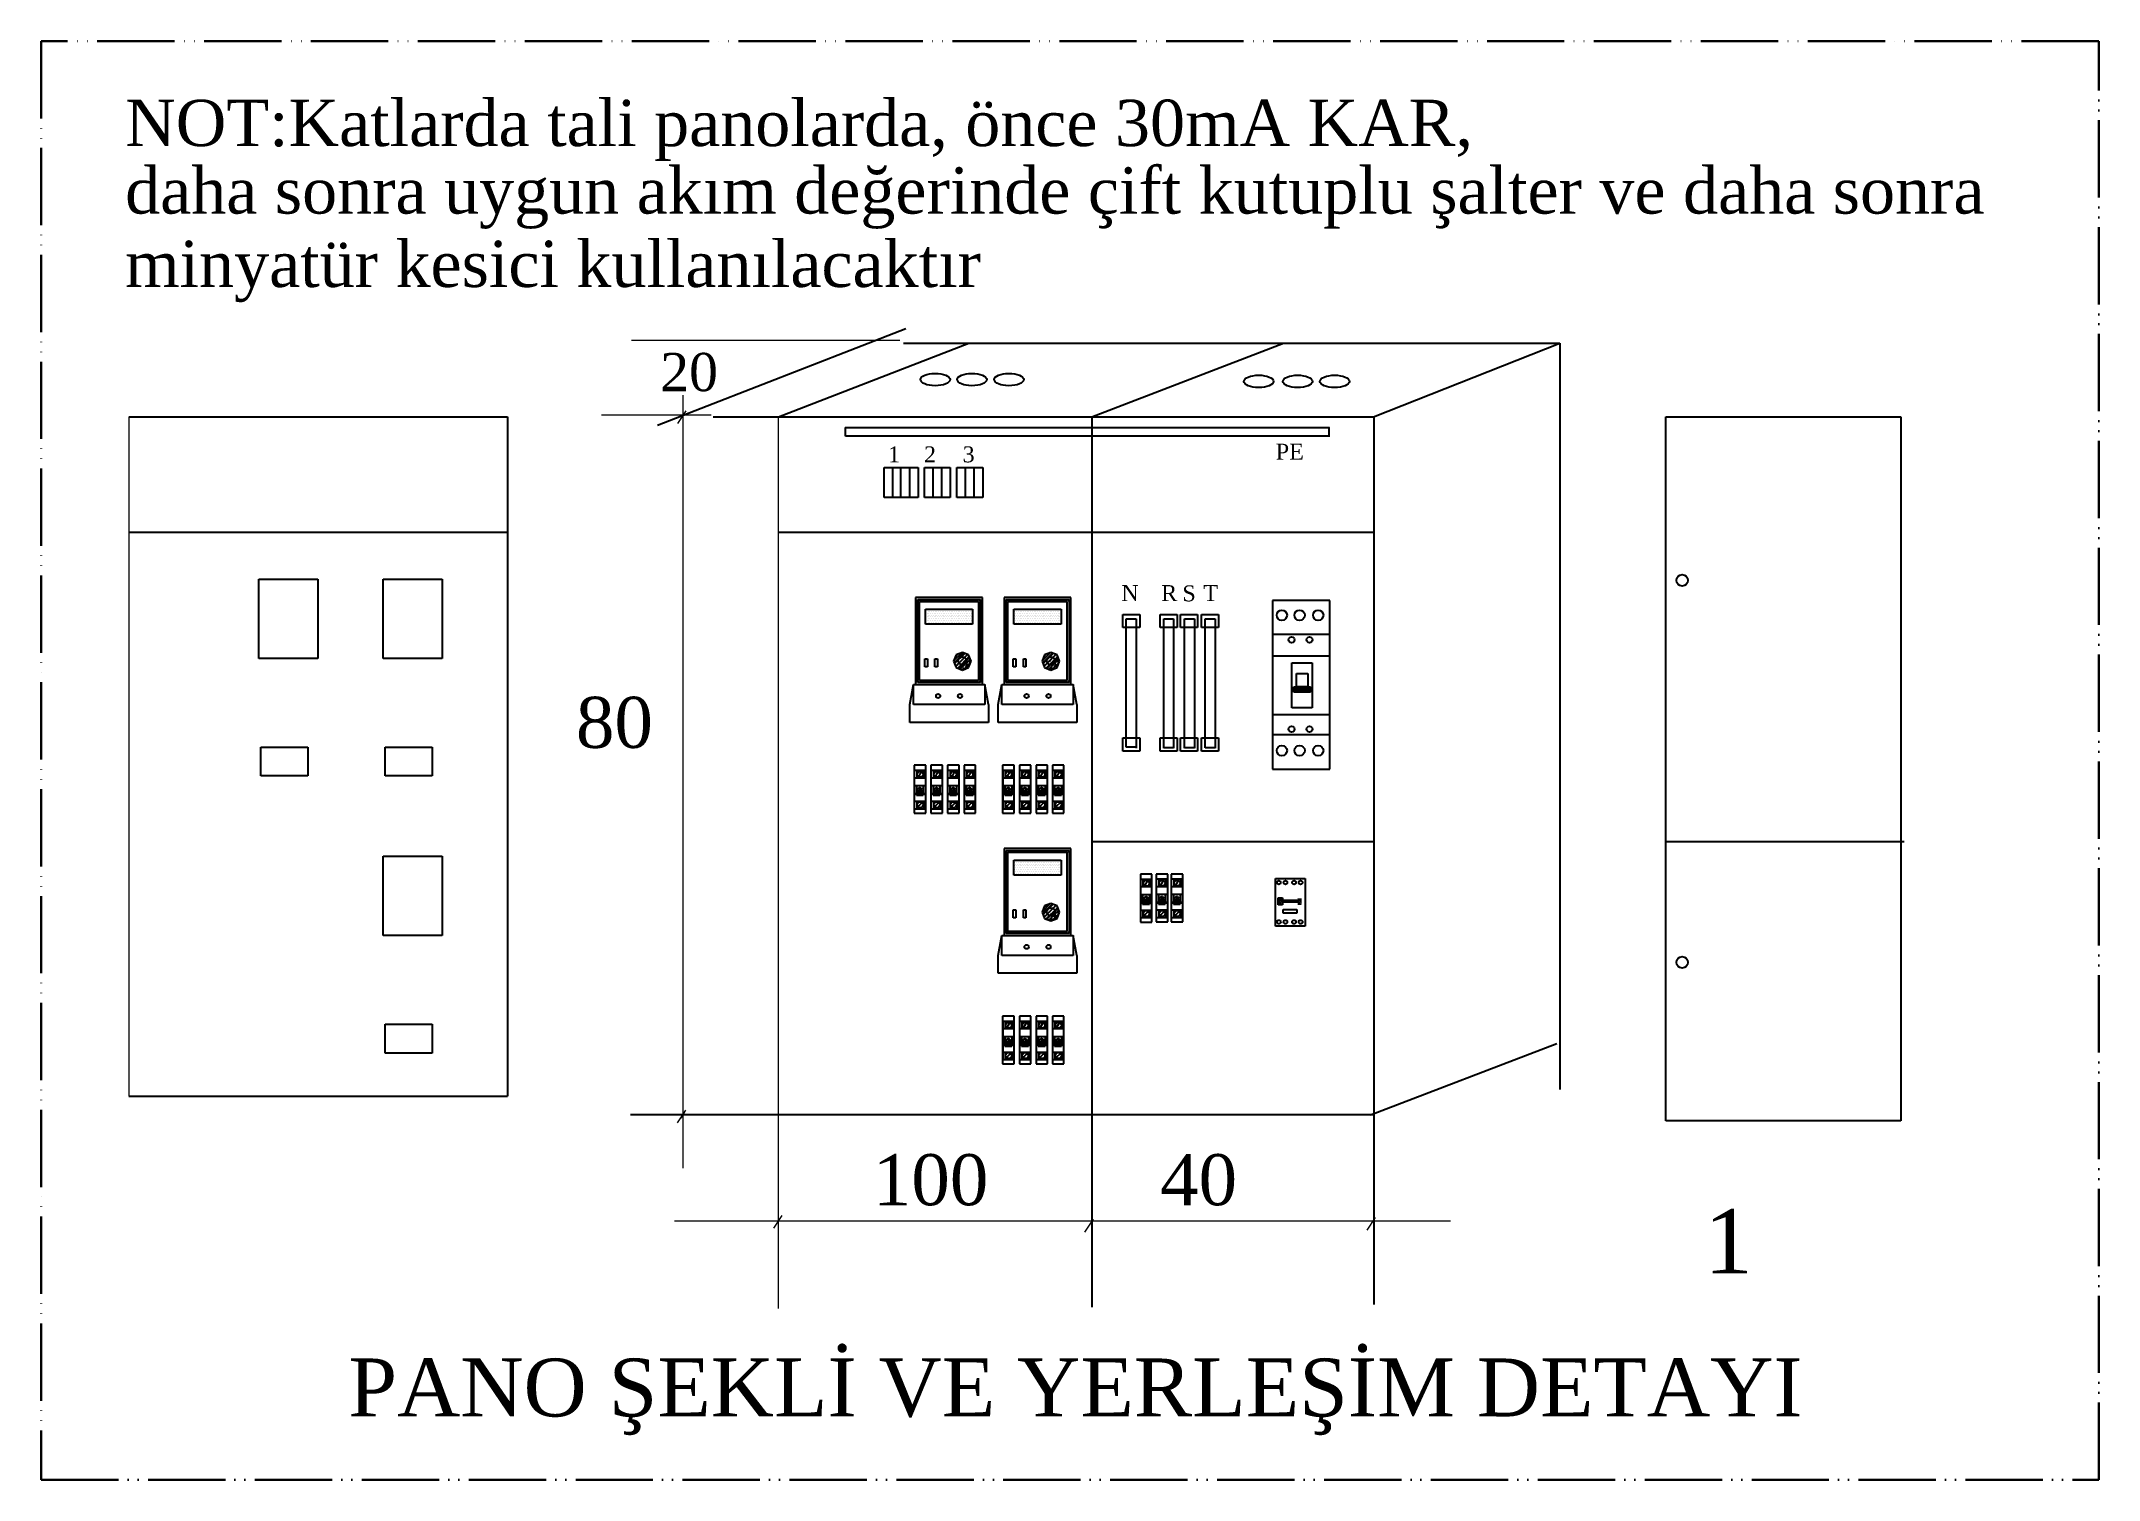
# Model space of a CAD drawing. Header units: centimetres. Extents: x 158658 to 162658, y -423569 to -420790.
# Drawn here: x 161230 to 161869, y -421237 to -420790 of the extents above; entities that cross this region are included whole.
import ezdxf

# ---------------------------------------------------------------- set-up
doc = ezdxf.new("R2010")
doc.units = ezdxf.units.CM
doc.header["$MEASUREMENT"] = 0
doc.linetypes.add('ACAD_ISO05W100', pattern=[33, 24, -3, 0, -3, 0, -3])
for name, color, linetype, lineweight in [('0.2', 7, 'Continuous', 20), ('aydınlatma linyesi', 2, 'Continuous', 50), ('etelefon', 2, 'ACAD_ISO05W100', 30)]:
    doc.layers.add(name, color=color, linetype=linetype, lineweight=lineweight)
doc.layers.add('emimari', color=7, linetype='Continuous')
doc.styles.add('MtXpl_Times_New_Roma', font='times.ttf')

msp = doc.modelspace()

# ---------------------------------------------------------------- texts
at = {"lineweight": 50, "style": 'MtXpl_Times_New_Roma'}
for s, height, p in [('NOT:Katlarda tali panolarda, önce 30mA KAR,', 14.4, (161256.49, -420822.95)), ('daha sonra uygun akım değerinde çift kutuplu şalter ve daha sonra ', 14.4, (161256.49, -420843.93)), ('minyatür kesici kullanılacaktır', 14.4, (161256.49, -420866.73)), ('80', 15.84, (161396.47, -421009.92)), ('100', 15.84, (161488.67, -421152.01)), ('40', 15.84, (161577.88, -421152.01))]:
    msp.add_text(s, height=height, dxfattribs=at).set_placement(p)
at = {"style": 'MtXpl_Times_New_Roma'}
for s, p in [('PE', (161613.8, -420920.36)), ('1', (161493.4, -420921.2)), ('2', (161504.56, -420921.2)), ('3', (161516.55, -420921.2)), ('N', (161565.84, -420964.3)), ('R', (161578.21, -420964.3)), ('S', (161584.8, -420964.39)), ('T', (161591.31, -420964.3))]:
    msp.add_text(s, height=4.95, dxfattribs=at).set_placement(p)
at = {"color": 1, "style": 'MtXpl_Times_New_Roma'}
msp.add_text('PANO ŞEKLİ VE YERLEŞİM DETAYI', height=18, dxfattribs=at).set_placement((161325.81, -421217.62))
at = {"layer": 'aydınlatma linyesi', "style": 'MtXpl_Times_New_Roma'}
msp.add_text('20', height=11.88, dxfattribs=at).set_placement((161422.64, -420899.1))
at = {"layer": 'emimari', "style": 'MtXpl_Times_New_Roma'}
msp.add_text('1', height=20, dxfattribs=at).set_placement((161746.83, -421173.2))

# ---------------------------------------------------------------- linework, layer by layer
for p, q in [((161421.77, -420909.66), (161498.91, -420879.6)), ((161459.33, -420907.08), (161518.45, -420884.21)), ((161498.21, -420884.21), (161702.01, -420884.19)), ((161556.68, -420907.02), (161616.18, -420884.19)), ((161644.16, -420907.02), (161702.01, -420884.19)), ((161701.99, -420884.22), (161701.99, -421116.1)), ((161257.61, -420907.09), (161375.24, -420907.09)), ((161375.24, -420907.02), (161375.24, -421118.09)), ((161439.06, -420907.09), (161644.25, -420907.09)), ((161556.68, -420907.02), (161556.68, -421183.7)), ((161644.25, -420907.09), (161644.25, -421182.89)), ((161734.95, -420907.06), (161807.94, -420907.06)), ((161734.95, -421125.83), (161734.95, -420907.06)), ((161807.94, -420907.06), (161807.94, -421125.83)), ((161480.04, -420910.4), (161630.5, -420910.4)), ((161480.14, -420913.09), (161480.14, -420910.4)), ((161630.63, -420913.09), (161480.22, -420913.09)), ((161630.33, -420910.4), (161630.33, -420913.09)), ((161492.16, -420922.77), (161502.73, -420922.77)), ((161492.16, -420932.15), (161492.16, -420922.77)), ((161494.81, -420922.72), (161494.81, -420932.21)), ((161497.29, -420922.72), (161497.29, -420932.21)), ((161500.03, -420922.72), (161500.03, -420932.21)), ((161502.73, -420922.77), (161502.73, -420932.15)), ((161504.76, -420922.77), (161512.73, -420922.77)), ((161504.76, -420932.15), (161504.76, -420922.77)), ((161507.29, -420922.72), (161507.29, -420932.21)), ((161510.04, -420922.72), (161510.04, -420932.21)), ((161512.73, -420922.77), (161512.73, -420932.15)), ((161514.81, -420922.77), (161522.79, -420922.77)), ((161514.81, -420932.15), (161514.81, -420922.77)), ((161517.35, -420922.72), (161517.35, -420932.21)), ((161520.09, -420922.72), (161520.09, -420932.21)), ((161522.79, -420922.77), (161522.79, -420932.15)), ((161502.73, -420932.15), (161492.16, -420932.15)), ((161512.73, -420932.15), (161504.76, -420932.15)), ((161522.79, -420932.15), (161514.81, -420932.15)), ((161257.62, -420942.94), (161375.24, -420942.94)), ((161459.31, -420942.94), (161644.25, -420942.94)), ((161298.02, -420957.52), (161316.32, -420957.52)), ((161298.02, -420982.11), (161298.02, -420957.52)), ((161316.32, -420957.52), (161316.32, -420982.11)), ((161336.63, -420957.52), (161354.93, -420957.52)), ((161336.63, -420982.11), (161336.63, -420957.52)), ((161354.93, -420957.52), (161354.93, -420982.11)), ((161522.74, -420963.2), (161501.95, -420963.2)), ((161501.95, -420963.2), (161501.95, -420990.22)), ((161502.61, -420963.83), (161522.16, -420963.83)), ((161502.61, -420989.63), (161502.61, -420963.83)), ((161503.17, -420964.4), (161521.48, -420964.4)), ((161503.17, -420988.99), (161503.17, -420964.4)), ((161521.48, -420964.4), (161521.48, -420988.99)), ((161522.16, -420963.83), (161522.16, -420989.63)), ((161522.74, -420990.22), (161522.74, -420963.2)), ((161550.21, -420963.2), (161529.42, -420963.2)), ((161529.42, -420963.2), (161529.42, -420990.22)), ((161530.08, -420963.83), (161549.63, -420963.83)), ((161530.08, -420989.63), (161530.08, -420963.83)), ((161530.64, -420964.4), (161548.94, -420964.4)), ((161530.64, -420988.99), (161530.64, -420964.4)), ((161548.94, -420964.4), (161548.94, -420988.99)), ((161549.63, -420963.83), (161549.63, -420989.63)), ((161550.21, -420990.22), (161550.21, -420963.2)), ((161630.64, -420964.1), (161612.82, -420964.1)), ((161612.82, -420964.1), (161612.82, -421016.57)), ((161630.64, -421016.57), (161630.64, -420964.1)), ((161505, -420966.84), (161519.65, -420966.84)), ((161505, -420971.51), (161505, -420966.84)), ((161519.65, -420971.51), (161505, -420971.51)), ((161505.26, -420967.55), (161505.26, -420967.55)), ((161505.26, -420968.65), (161505.26, -420968.65)), ((161505.26, -420969.76), (161505.26, -420969.76)), ((161505.26, -420970.86), (161505.26, -420970.86)), ((161505.53, -420967), (161505.53, -420967)), ((161505.53, -420968.1), (161505.53, -420968.1)), ((161505.53, -420969.2), (161505.53, -420969.2)), ((161505.53, -420970.31), (161505.53, -420970.31)), ((161505.53, -420971.41), (161505.53, -420971.41)), ((161505.81, -420967.55), (161505.81, -420967.55)), ((161505.81, -420968.65), (161505.81, -420968.65)), ((161505.81, -420969.76), (161505.81, -420969.76)), ((161505.81, -420970.86), (161505.81, -420970.86)), ((161506.08, -420967), (161506.08, -420967)), ((161506.08, -420968.1), (161506.08, -420968.1)), ((161506.08, -420969.2), (161506.08, -420969.2)), ((161506.08, -420970.31), (161506.08, -420970.31)), ((161506.08, -420971.41), (161506.08, -420971.41)), ((161506.36, -420967.55), (161506.36, -420967.55)), ((161506.36, -420968.65), (161506.36, -420968.65)), ((161506.36, -420969.76), (161506.36, -420969.76)), ((161506.36, -420970.86), (161506.36, -420970.86)), ((161506.63, -420967), (161506.63, -420967)), ((161506.63, -420968.1), (161506.63, -420968.1)), ((161506.63, -420969.2), (161506.63, -420969.2)), ((161506.63, -420970.31), (161506.63, -420970.31)), ((161506.63, -420971.41), (161506.63, -420971.41)), ((161506.91, -420967.55), (161506.91, -420967.55)), ((161506.91, -420968.65), (161506.91, -420968.65)), ((161506.91, -420969.76), (161506.91, -420969.76)), ((161506.91, -420970.86), (161506.91, -420970.86)), ((161507.18, -420967), (161507.18, -420967)), ((161507.18, -420968.1), (161507.18, -420968.1)), ((161507.18, -420969.2), (161507.18, -420969.2)), ((161507.18, -420970.31), (161507.18, -420970.31)), ((161507.18, -420971.41), (161507.18, -420971.41)), ((161507.46, -420967.55), (161507.46, -420967.55)), ((161507.46, -420968.65), (161507.46, -420968.65)), ((161507.46, -420969.76), (161507.46, -420969.76)), ((161507.46, -420970.86), (161507.46, -420970.86)), ((161507.73, -420967), (161507.73, -420967)), ((161507.73, -420968.1), (161507.73, -420968.1)), ((161507.73, -420969.2), (161507.73, -420969.2)), ((161507.73, -420970.31), (161507.73, -420970.31)), ((161507.73, -420971.41), (161507.73, -420971.41)), ((161508.01, -420967.55), (161508.01, -420967.55)), ((161508.01, -420968.65), (161508.01, -420968.65)), ((161508.01, -420969.76), (161508.01, -420969.76)), ((161508.01, -420970.86), (161508.01, -420970.86)), ((161508.28, -420967), (161508.28, -420967)), ((161508.28, -420968.1), (161508.28, -420968.1)), ((161508.28, -420969.2), (161508.28, -420969.2)), ((161508.28, -420970.31), (161508.28, -420970.31)), ((161508.28, -420971.41), (161508.28, -420971.41)), ((161508.56, -420967.55), (161508.56, -420967.55)), ((161508.56, -420968.65), (161508.56, -420968.65)), ((161508.56, -420969.76), (161508.56, -420969.76)), ((161508.56, -420970.86), (161508.56, -420970.86)), ((161508.83, -420967), (161508.83, -420967)), ((161508.83, -420968.1), (161508.83, -420968.1)), ((161508.83, -420969.2), (161508.83, -420969.2)), ((161508.83, -420970.31), (161508.83, -420970.31)), ((161508.83, -420971.41), (161508.83, -420971.41)), ((161509.11, -420967.55), (161509.11, -420967.55)), ((161509.11, -420968.65), (161509.11, -420968.65)), ((161509.11, -420969.76), (161509.11, -420969.76)), ((161509.11, -420970.86), (161509.11, -420970.86)), ((161509.38, -420967), (161509.38, -420967)), ((161509.38, -420968.1), (161509.38, -420968.1)), ((161509.38, -420969.2), (161509.38, -420969.2)), ((161509.38, -420970.31), (161509.38, -420970.31)), ((161509.38, -420971.41), (161509.38, -420971.41)), ((161509.66, -420967.55), (161509.66, -420967.55)), ((161509.66, -420968.65), (161509.66, -420968.65)), ((161509.66, -420969.76), (161509.66, -420969.76)), ((161509.66, -420970.86), (161509.66, -420970.86)), ((161509.93, -420967), (161509.93, -420967)), ((161509.93, -420968.1), (161509.93, -420968.1)), ((161509.93, -420969.2), (161509.93, -420969.2)), ((161509.93, -420970.31), (161509.93, -420970.31)), ((161509.93, -420971.41), (161509.93, -420971.41)), ((161510.21, -420967.55), (161510.21, -420967.55)), ((161510.21, -420968.65), (161510.21, -420968.65)), ((161510.21, -420969.76), (161510.21, -420969.76)), ((161510.21, -420970.86), (161510.21, -420970.86)), ((161510.48, -420967), (161510.48, -420967)), ((161510.48, -420968.1), (161510.48, -420968.1)), ((161510.48, -420969.2), (161510.48, -420969.2)), ((161510.48, -420970.31), (161510.48, -420970.31)), ((161510.48, -420971.41), (161510.48, -420971.41)), ((161510.76, -420967.55), (161510.76, -420967.55)), ((161510.76, -420968.65), (161510.76, -420968.65)), ((161510.76, -420969.76), (161510.76, -420969.76)), ((161510.76, -420970.86), (161510.76, -420970.86)), ((161511.03, -420967), (161511.03, -420967)), ((161511.03, -420968.1), (161511.03, -420968.1)), ((161511.03, -420969.2), (161511.03, -420969.2)), ((161511.03, -420970.31), (161511.03, -420970.31)), ((161511.03, -420971.41), (161511.03, -420971.41)), ((161511.31, -420967.55), (161511.31, -420967.55)), ((161511.31, -420968.65), (161511.31, -420968.65)), ((161511.31, -420969.76), (161511.31, -420969.76)), ((161511.31, -420970.86), (161511.31, -420970.86)), ((161511.58, -420967), (161511.58, -420967)), ((161511.58, -420968.1), (161511.58, -420968.1)), ((161511.58, -420969.2), (161511.58, -420969.2)), ((161511.58, -420970.31), (161511.58, -420970.31)), ((161511.58, -420971.41), (161511.58, -420971.41)), ((161511.86, -420967.55), (161511.86, -420967.55)), ((161511.86, -420968.65), (161511.86, -420968.65)), ((161511.86, -420969.76), (161511.86, -420969.76)), ((161511.86, -420970.86), (161511.86, -420970.86)), ((161512.13, -420967), (161512.13, -420967)), ((161512.13, -420968.1), (161512.13, -420968.1)), ((161512.13, -420969.2), (161512.13, -420969.2)), ((161512.13, -420970.31), (161512.13, -420970.31)), ((161512.13, -420971.41), (161512.13, -420971.41)), ((161512.41, -420967.55), (161512.41, -420967.55)), ((161512.41, -420968.65), (161512.41, -420968.65)), ((161512.41, -420969.76), (161512.41, -420969.76)), ((161512.41, -420970.86), (161512.41, -420970.86)), ((161512.68, -420967), (161512.68, -420967)), ((161512.68, -420968.1), (161512.68, -420968.1)), ((161512.68, -420969.2), (161512.68, -420969.2)), ((161512.68, -420970.31), (161512.68, -420970.31)), ((161512.68, -420971.41), (161512.68, -420971.41)), ((161512.96, -420967.55), (161512.96, -420967.55)), ((161512.96, -420968.65), (161512.96, -420968.65)), ((161512.96, -420969.76), (161512.96, -420969.76)), ((161512.96, -420970.86), (161512.96, -420970.86)), ((161513.23, -420967), (161513.23, -420967)), ((161513.23, -420968.1), (161513.23, -420968.1)), ((161513.23, -420969.2), (161513.23, -420969.2)), ((161513.23, -420970.31), (161513.23, -420970.31)), ((161513.23, -420971.41), (161513.23, -420971.41)), ((161513.51, -420967.55), (161513.51, -420967.55)), ((161513.51, -420968.65), (161513.51, -420968.65)), ((161513.51, -420969.76), (161513.51, -420969.76)), ((161513.51, -420970.86), (161513.51, -420970.86)), ((161513.78, -420967), (161513.78, -420967)), ((161513.78, -420968.1), (161513.78, -420968.1)), ((161513.78, -420969.2), (161513.78, -420969.2)), ((161513.78, -420970.31), (161513.78, -420970.31)), ((161513.78, -420971.41), (161513.78, -420971.41)), ((161514.06, -420967.55), (161514.06, -420967.55)), ((161514.06, -420968.65), (161514.06, -420968.65)), ((161514.06, -420969.76), (161514.06, -420969.76)), ((161514.06, -420970.86), (161514.06, -420970.86)), ((161514.33, -420967), (161514.33, -420967)), ((161514.33, -420968.1), (161514.33, -420968.1)), ((161514.33, -420969.2), (161514.33, -420969.2)), ((161514.33, -420970.31), (161514.33, -420970.31)), ((161514.33, -420971.41), (161514.33, -420971.41)), ((161514.61, -420967.55), (161514.61, -420967.55)), ((161514.61, -420968.65), (161514.61, -420968.65)), ((161514.61, -420969.76), (161514.61, -420969.76)), ((161514.61, -420970.86), (161514.61, -420970.86)), ((161514.88, -420967), (161514.88, -420967)), ((161514.88, -420968.1), (161514.88, -420968.1)), ((161514.88, -420969.2), (161514.88, -420969.2)), ((161514.88, -420970.31), (161514.88, -420970.31)), ((161514.88, -420971.41), (161514.88, -420971.41)), ((161515.16, -420967.55), (161515.16, -420967.55)), ((161515.16, -420968.65), (161515.16, -420968.65)), ((161515.16, -420969.76), (161515.16, -420969.76)), ((161515.16, -420970.86), (161515.16, -420970.86)), ((161515.43, -420967), (161515.43, -420967)), ((161515.43, -420968.1), (161515.43, -420968.1)), ((161515.43, -420969.2), (161515.43, -420969.2)), ((161515.43, -420970.31), (161515.43, -420970.31)), ((161515.43, -420971.41), (161515.43, -420971.41)), ((161515.71, -420967.55), (161515.71, -420967.55)), ((161515.71, -420968.65), (161515.71, -420968.65)), ((161515.71, -420969.76), (161515.71, -420969.76)), ((161515.71, -420970.86), (161515.71, -420970.86)), ((161515.98, -420967), (161515.98, -420967)), ((161515.98, -420968.1), (161515.98, -420968.1)), ((161515.98, -420969.2), (161515.98, -420969.2)), ((161515.98, -420970.31), (161515.98, -420970.31)), ((161515.98, -420971.41), (161515.98, -420971.41)), ((161516.26, -420967.55), (161516.26, -420967.55)), ((161516.26, -420968.65), (161516.26, -420968.65)), ((161516.26, -420969.76), (161516.26, -420969.76)), ((161516.26, -420970.86), (161516.26, -420970.86)), ((161516.53, -420967), (161516.53, -420967)), ((161516.53, -420968.1), (161516.53, -420968.1)), ((161516.53, -420969.2), (161516.53, -420969.2)), ((161516.53, -420970.31), (161516.53, -420970.31)), ((161516.53, -420971.41), (161516.53, -420971.41)), ((161516.81, -420967.55), (161516.81, -420967.55)), ((161516.81, -420968.65), (161516.81, -420968.65)), ((161516.81, -420969.76), (161516.81, -420969.76)), ((161516.81, -420970.86), (161516.81, -420970.86)), ((161517.08, -420967), (161517.08, -420967)), ((161517.08, -420968.1), (161517.08, -420968.1)), ((161517.08, -420969.2), (161517.08, -420969.2)), ((161517.08, -420970.31), (161517.08, -420970.31)), ((161517.08, -420971.41), (161517.08, -420971.41)), ((161517.36, -420967.55), (161517.36, -420967.55)), ((161517.36, -420968.65), (161517.36, -420968.65)), ((161517.36, -420969.76), (161517.36, -420969.76)), ((161517.36, -420970.86), (161517.36, -420970.86)), ((161517.64, -420967), (161517.64, -420967)), ((161517.64, -420968.1), (161517.64, -420968.1)), ((161517.64, -420969.2), (161517.64, -420969.2)), ((161517.64, -420970.31), (161517.64, -420970.31)), ((161517.64, -420971.41), (161517.64, -420971.41)), ((161517.91, -420967.55), (161517.91, -420967.55)), ((161517.91, -420968.65), (161517.91, -420968.65)), ((161517.91, -420969.76), (161517.91, -420969.76)), ((161517.91, -420970.86), (161517.91, -420970.86)), ((161518.19, -420967), (161518.19, -420967)), ((161518.19, -420968.1), (161518.19, -420968.1)), ((161518.19, -420969.2), (161518.19, -420969.2)), ((161518.19, -420970.31), (161518.19, -420970.31)), ((161518.19, -420971.41), (161518.19, -420971.41)), ((161518.46, -420967.55), (161518.46, -420967.55)), ((161518.46, -420968.65), (161518.46, -420968.65)), ((161518.46, -420969.76), (161518.46, -420969.76)), ((161518.46, -420970.86), (161518.46, -420970.86)), ((161518.74, -420967), (161518.74, -420967)), ((161518.74, -420968.1), (161518.74, -420968.1)), ((161518.74, -420969.2), (161518.74, -420969.2)), ((161518.74, -420970.31), (161518.74, -420970.31)), ((161518.74, -420971.41), (161518.74, -420971.41)), ((161519.01, -420967.55), (161519.01, -420967.55)), ((161519.01, -420968.65), (161519.01, -420968.65)), ((161519.01, -420969.76), (161519.01, -420969.76)), ((161519.01, -420970.86), (161519.01, -420970.86)), ((161519.29, -420967), (161519.29, -420967)), ((161519.29, -420968.1), (161519.29, -420968.1)), ((161519.29, -420969.2), (161519.29, -420969.2)), ((161519.29, -420970.31), (161519.29, -420970.31)), ((161519.29, -420971.41), (161519.29, -420971.41)), ((161519.56, -420967.55), (161519.56, -420967.55)), ((161519.56, -420968.65), (161519.56, -420968.65)), ((161519.56, -420969.76), (161519.56, -420969.76)), ((161519.56, -420970.86), (161519.56, -420970.86)), ((161519.65, -420966.84), (161519.65, -420971.51)), ((161532.47, -420966.84), (161547.11, -420966.84)), ((161532.47, -420971.51), (161532.47, -420966.84)), ((161547.11, -420971.51), (161532.47, -420971.51)), ((161532.73, -420967.55), (161532.73, -420967.55)), ((161532.73, -420968.65), (161532.73, -420968.65)), ((161532.73, -420969.76), (161532.73, -420969.76)), ((161532.73, -420970.86), (161532.73, -420970.86)), ((161533, -420967), (161533, -420967)), ((161533, -420968.1), (161533, -420968.1)), ((161533, -420969.2), (161533, -420969.2)), ((161533, -420970.31), (161533, -420970.31)), ((161533, -420971.41), (161533, -420971.41)), ((161533.28, -420967.55), (161533.28, -420967.55)), ((161533.28, -420968.65), (161533.28, -420968.65)), ((161533.28, -420969.76), (161533.28, -420969.76)), ((161533.28, -420970.86), (161533.28, -420970.86)), ((161533.55, -420967), (161533.55, -420967)), ((161533.55, -420968.1), (161533.55, -420968.1)), ((161533.55, -420969.2), (161533.55, -420969.2)), ((161533.55, -420970.31), (161533.55, -420970.31)), ((161533.55, -420971.41), (161533.55, -420971.41)), ((161533.83, -420967.55), (161533.83, -420967.55)), ((161533.83, -420968.65), (161533.83, -420968.65)), ((161533.83, -420969.76), (161533.83, -420969.76)), ((161533.83, -420970.86), (161533.83, -420970.86)), ((161534.1, -420967), (161534.1, -420967)), ((161534.1, -420968.1), (161534.1, -420968.1)), ((161534.1, -420969.2), (161534.1, -420969.2)), ((161534.1, -420970.31), (161534.1, -420970.31)), ((161534.1, -420971.41), (161534.1, -420971.41)), ((161534.38, -420967.55), (161534.38, -420967.55)), ((161534.38, -420968.65), (161534.38, -420968.65)), ((161534.38, -420969.76), (161534.38, -420969.76)), ((161534.38, -420970.86), (161534.38, -420970.86)), ((161534.65, -420967), (161534.65, -420967)), ((161534.65, -420968.1), (161534.65, -420968.1)), ((161534.65, -420969.2), (161534.65, -420969.2)), ((161534.65, -420970.31), (161534.65, -420970.31)), ((161534.65, -420971.41), (161534.65, -420971.41)), ((161534.93, -420967.55), (161534.93, -420967.55)), ((161534.93, -420968.65), (161534.93, -420968.65)), ((161534.93, -420969.76), (161534.93, -420969.76)), ((161534.93, -420970.86), (161534.93, -420970.86)), ((161535.2, -420967), (161535.2, -420967)), ((161535.2, -420968.1), (161535.2, -420968.1)), ((161535.2, -420969.2), (161535.2, -420969.2)), ((161535.2, -420970.31), (161535.2, -420970.31)), ((161535.2, -420971.41), (161535.2, -420971.41)), ((161535.48, -420967.55), (161535.48, -420967.55)), ((161535.48, -420968.65), (161535.48, -420968.65)), ((161535.48, -420969.76), (161535.48, -420969.76)), ((161535.48, -420970.86), (161535.48, -420970.86)), ((161535.75, -420967), (161535.75, -420967)), ((161535.75, -420968.1), (161535.75, -420968.1)), ((161535.75, -420969.2), (161535.75, -420969.2)), ((161535.75, -420970.31), (161535.75, -420970.31)), ((161535.75, -420971.41), (161535.75, -420971.41)), ((161536.03, -420967.55), (161536.03, -420967.55)), ((161536.03, -420968.65), (161536.03, -420968.65)), ((161536.03, -420969.76), (161536.03, -420969.76)), ((161536.03, -420970.86), (161536.03, -420970.86)), ((161536.3, -420967), (161536.3, -420967)), ((161536.3, -420968.1), (161536.3, -420968.1)), ((161536.3, -420969.2), (161536.3, -420969.2)), ((161536.3, -420970.31), (161536.3, -420970.31)), ((161536.3, -420971.41), (161536.3, -420971.41)), ((161536.58, -420967.55), (161536.58, -420967.55)), ((161536.58, -420968.65), (161536.58, -420968.65)), ((161536.58, -420969.76), (161536.58, -420969.76)), ((161536.58, -420970.86), (161536.58, -420970.86)), ((161536.85, -420967), (161536.85, -420967)), ((161536.85, -420968.1), (161536.85, -420968.1)), ((161536.85, -420969.2), (161536.85, -420969.2)), ((161536.85, -420970.31), (161536.85, -420970.31)), ((161536.85, -420971.41), (161536.85, -420971.41)), ((161537.13, -420967.55), (161537.13, -420967.55)), ((161537.13, -420968.65), (161537.13, -420968.65)), ((161537.13, -420969.76), (161537.13, -420969.76)), ((161537.13, -420970.86), (161537.13, -420970.86)), ((161537.4, -420967), (161537.4, -420967)), ((161537.4, -420968.1), (161537.4, -420968.1)), ((161537.4, -420969.2), (161537.4, -420969.2)), ((161537.4, -420970.31), (161537.4, -420970.31)), ((161537.4, -420971.41), (161537.4, -420971.41)), ((161537.68, -420967.55), (161537.68, -420967.55)), ((161537.68, -420968.65), (161537.68, -420968.65)), ((161537.68, -420969.76), (161537.68, -420969.76)), ((161537.68, -420970.86), (161537.68, -420970.86)), ((161537.95, -420967), (161537.95, -420967)), ((161537.95, -420968.1), (161537.95, -420968.1)), ((161537.95, -420969.2), (161537.95, -420969.2)), ((161537.95, -420970.31), (161537.95, -420970.31)), ((161537.95, -420971.41), (161537.95, -420971.41)), ((161538.23, -420967.55), (161538.23, -420967.55)), ((161538.23, -420968.65), (161538.23, -420968.65)), ((161538.23, -420969.76), (161538.23, -420969.76)), ((161538.23, -420970.86), (161538.23, -420970.86)), ((161538.5, -420967), (161538.5, -420967)), ((161538.5, -420968.1), (161538.5, -420968.1)), ((161538.5, -420969.2), (161538.5, -420969.2)), ((161538.5, -420970.31), (161538.5, -420970.31)), ((161538.5, -420971.41), (161538.5, -420971.41)), ((161538.78, -420967.55), (161538.78, -420967.55)), ((161538.78, -420968.65), (161538.78, -420968.65)), ((161538.78, -420969.76), (161538.78, -420969.76)), ((161538.78, -420970.86), (161538.78, -420970.86)), ((161539.05, -420967), (161539.05, -420967)), ((161539.05, -420968.1), (161539.05, -420968.1)), ((161539.05, -420969.2), (161539.05, -420969.2)), ((161539.05, -420970.31), (161539.05, -420970.31)), ((161539.05, -420971.41), (161539.05, -420971.41)), ((161539.33, -420967.55), (161539.33, -420967.55)), ((161539.33, -420968.65), (161539.33, -420968.65)), ((161539.33, -420969.76), (161539.33, -420969.76)), ((161539.33, -420970.86), (161539.33, -420970.86)), ((161539.6, -420967), (161539.6, -420967)), ((161539.6, -420968.1), (161539.6, -420968.1)), ((161539.6, -420969.2), (161539.6, -420969.2)), ((161539.6, -420970.31), (161539.6, -420970.31)), ((161539.6, -420971.41), (161539.6, -420971.41)), ((161539.88, -420967.55), (161539.88, -420967.55)), ((161539.88, -420968.65), (161539.88, -420968.65)), ((161539.88, -420969.76), (161539.88, -420969.76)), ((161539.88, -420970.86), (161539.88, -420970.86)), ((161540.15, -420967), (161540.15, -420967)), ((161540.15, -420968.1), (161540.15, -420968.1)), ((161540.15, -420969.2), (161540.15, -420969.2)), ((161540.15, -420970.31), (161540.15, -420970.31)), ((161540.15, -420971.41), (161540.15, -420971.41)), ((161540.43, -420967.55), (161540.43, -420967.55)), ((161540.43, -420968.65), (161540.43, -420968.65)), ((161540.43, -420969.76), (161540.43, -420969.76)), ((161540.43, -420970.86), (161540.43, -420970.86)), ((161540.7, -420967), (161540.7, -420967)), ((161540.7, -420968.1), (161540.7, -420968.1)), ((161540.7, -420969.2), (161540.7, -420969.2)), ((161540.7, -420970.31), (161540.7, -420970.31)), ((161540.7, -420971.41), (161540.7, -420971.41)), ((161540.98, -420967.55), (161540.98, -420967.55)), ((161540.98, -420968.65), (161540.98, -420968.65)), ((161540.98, -420969.76), (161540.98, -420969.76)), ((161540.98, -420970.86), (161540.98, -420970.86)), ((161541.25, -420967), (161541.25, -420967)), ((161541.25, -420968.1), (161541.25, -420968.1)), ((161541.25, -420969.2), (161541.25, -420969.2)), ((161541.25, -420970.31), (161541.25, -420970.31)), ((161541.25, -420971.41), (161541.25, -420971.41)), ((161541.53, -420967.55), (161541.53, -420967.55)), ((161541.53, -420968.65), (161541.53, -420968.65)), ((161541.53, -420969.76), (161541.53, -420969.76)), ((161541.53, -420970.86), (161541.53, -420970.86)), ((161541.8, -420967), (161541.8, -420967)), ((161541.8, -420968.1), (161541.8, -420968.1)), ((161541.8, -420969.2), (161541.8, -420969.2)), ((161541.8, -420970.31), (161541.8, -420970.31)), ((161541.8, -420971.41), (161541.8, -420971.41)), ((161542.08, -420967.55), (161542.08, -420967.55)), ((161542.08, -420968.65), (161542.08, -420968.65)), ((161542.08, -420969.76), (161542.08, -420969.76)), ((161542.08, -420970.86), (161542.08, -420970.86)), ((161542.35, -420967), (161542.35, -420967)), ((161542.35, -420968.1), (161542.35, -420968.1)), ((161542.35, -420969.2), (161542.35, -420969.2)), ((161542.35, -420970.31), (161542.35, -420970.31)), ((161542.35, -420971.41), (161542.35, -420971.41)), ((161542.63, -420967.55), (161542.63, -420967.55)), ((161542.63, -420968.65), (161542.63, -420968.65)), ((161542.63, -420969.76), (161542.63, -420969.76)), ((161542.63, -420970.86), (161542.63, -420970.86)), ((161542.9, -420967), (161542.9, -420967)), ((161542.9, -420968.1), (161542.9, -420968.1)), ((161542.9, -420969.2), (161542.9, -420969.2)), ((161542.9, -420970.31), (161542.9, -420970.31)), ((161542.9, -420971.41), (161542.9, -420971.41)), ((161543.18, -420967.55), (161543.18, -420967.55)), ((161543.18, -420968.65), (161543.18, -420968.65)), ((161543.18, -420969.76), (161543.18, -420969.76)), ((161543.18, -420970.86), (161543.18, -420970.86)), ((161543.45, -420967), (161543.45, -420967)), ((161543.45, -420968.1), (161543.45, -420968.1)), ((161543.45, -420969.2), (161543.45, -420969.2)), ((161543.45, -420970.31), (161543.45, -420970.31)), ((161543.45, -420971.41), (161543.45, -420971.41)), ((161543.73, -420967.55), (161543.73, -420967.55)), ((161543.73, -420968.65), (161543.73, -420968.65)), ((161543.73, -420969.76), (161543.73, -420969.76)), ((161543.73, -420970.86), (161543.73, -420970.86)), ((161544, -420967), (161544, -420967)), ((161544, -420968.1), (161544, -420968.1)), ((161544, -420969.2), (161544, -420969.2)), ((161544, -420970.31), (161544, -420970.31)), ((161544, -420971.41), (161544, -420971.41)), ((161544.28, -420967.55), (161544.28, -420967.55)), ((161544.28, -420968.65), (161544.28, -420968.65)), ((161544.28, -420969.76), (161544.28, -420969.76)), ((161544.28, -420970.86), (161544.28, -420970.86)), ((161544.55, -420967), (161544.55, -420967)), ((161544.55, -420968.1), (161544.55, -420968.1)), ((161544.55, -420969.2), (161544.55, -420969.2)), ((161544.55, -420970.31), (161544.55, -420970.31)), ((161544.55, -420971.41), (161544.55, -420971.41)), ((161544.83, -420967.55), (161544.83, -420967.55)), ((161544.83, -420968.65), (161544.83, -420968.65)), ((161544.83, -420969.76), (161544.83, -420969.76)), ((161544.83, -420970.86), (161544.83, -420970.86)), ((161545.1, -420967), (161545.1, -420967)), ((161545.1, -420968.1), (161545.1, -420968.1)), ((161545.1, -420969.2), (161545.1, -420969.2)), ((161545.1, -420970.31), (161545.1, -420970.31)), ((161545.1, -420971.41), (161545.1, -420971.41)), ((161545.38, -420967.55), (161545.38, -420967.55)), ((161545.38, -420968.65), (161545.38, -420968.65)), ((161545.38, -420969.76), (161545.38, -420969.76)), ((161545.38, -420970.86), (161545.38, -420970.86)), ((161545.65, -420967), (161545.65, -420967)), ((161545.65, -420968.1), (161545.65, -420968.1)), ((161545.65, -420969.2), (161545.65, -420969.2)), ((161545.65, -420970.31), (161545.65, -420970.31)), ((161545.65, -420971.41), (161545.65, -420971.41)), ((161545.93, -420967.55), (161545.93, -420967.55)), ((161545.93, -420968.65), (161545.93, -420968.65)), ((161545.93, -420969.76), (161545.93, -420969.76)), ((161545.93, -420970.86), (161545.93, -420970.86)), ((161546.2, -420967), (161546.2, -420967)), ((161546.2, -420968.1), (161546.2, -420968.1)), ((161546.2, -420969.2), (161546.2, -420969.2)), ((161546.2, -420970.31), (161546.2, -420970.31)), ((161546.2, -420971.41), (161546.2, -420971.41)), ((161546.48, -420967.55), (161546.48, -420967.55)), ((161546.48, -420968.65), (161546.48, -420968.65)), ((161546.48, -420969.76), (161546.48, -420969.76)), ((161546.48, -420970.86), (161546.48, -420970.86)), ((161546.75, -420967), (161546.75, -420967)), ((161546.75, -420968.1), (161546.75, -420968.1)), ((161546.75, -420969.2), (161546.75, -420969.2)), ((161546.75, -420970.31), (161546.75, -420970.31)), ((161546.75, -420971.41), (161546.75, -420971.41)), ((161547.03, -420967.55), (161547.03, -420967.55)), ((161547.03, -420968.65), (161547.03, -420968.65)), ((161547.03, -420969.76), (161547.03, -420969.76)), ((161547.03, -420970.86), (161547.03, -420970.86)), ((161547.11, -420966.84), (161547.11, -420971.51)), ((161566.33, -420968.49), (161571.6, -420968.49)), ((161566.33, -420972.55), (161566.33, -420968.49)), ((161571.6, -420972.55), (161566.33, -420972.55)), ((161567.39, -420969.82), (161570.46, -420969.82)), ((161567.39, -421009.75), (161567.39, -420969.82)), ((161570.46, -420969.82), (161570.46, -421009.96)), ((161571.6, -420968.49), (161571.6, -420972.55)), ((161577.92, -420968.49), (161583.19, -420968.49)), ((161577.92, -420972.55), (161577.92, -420968.49)), ((161583.19, -420972.55), (161577.92, -420972.55)), ((161579, -420969.82), (161582.07, -420969.82)), ((161579, -421010.05), (161579, -420969.82)), ((161582.07, -420969.82), (161582.07, -421010.05)), ((161583.19, -420968.49), (161583.19, -420972.55)), ((161584.23, -420968.49), (161589.5, -420968.49)), ((161584.23, -420972.55), (161584.23, -420968.49)), ((161589.5, -420972.55), (161584.23, -420972.55)), ((161585.47, -420969.82), (161588.53, -420969.82)), ((161585.47, -421010.05), (161585.47, -420969.82)), ((161588.53, -420969.82), (161588.53, -421010.05)), ((161589.5, -420968.49), (161589.5, -420972.55)), ((161590.7, -420968.49), (161595.97, -420968.49)), ((161590.7, -420972.55), (161590.7, -420968.49)), ((161595.97, -420972.55), (161590.7, -420972.55)), ((161591.92, -420969.82), (161594.99, -420969.82)), ((161591.92, -421009.93), (161591.92, -420969.82)), ((161594.99, -420969.82), (161594.99, -421010.05)), ((161595.97, -420968.49), (161595.97, -420972.55)), ((161630.42, -420974.7), (161612.72, -420974.7)), ((161316.32, -420982.11), (161298.02, -420982.11)), ((161354.93, -420982.11), (161336.63, -420982.11)), ((161504.8, -420982.28), (161505.61, -420982.28)), ((161504.8, -420984.72), (161504.8, -420982.28)), ((161505.61, -420984.72), (161504.8, -420984.72)), ((161505.61, -420982.28), (161505.61, -420984.72)), ((161507.95, -420982.28), (161508.76, -420982.28)), ((161507.95, -420984.72), (161507.95, -420982.28)), ((161508.76, -420984.72), (161507.95, -420984.72)), ((161508.76, -420982.28), (161508.76, -420984.72)), ((161514.56, -420981.06), (161513.76, -420983)), ((161513.76, -420983), (161514.56, -420984.93)), ((161513.85, -420982.78), (161516.28, -420980.35)), ((161513.95, -420983.46), (161516.96, -420980.45)), ((161513.98, -420983.24), (161513.98, -420983.24)), ((161514.07, -420983.73), (161517.23, -420980.57)), ((161514.4, -420981.45), (161514.95, -420980.9)), ((161514.41, -420984.56), (161518.06, -420980.91)), ((161516.49, -420980.26), (161514.56, -420981.06)), ((161514.56, -420981.49), (161514.56, -420981.49)), ((161514.56, -420982.65), (161514.56, -420982.65)), ((161514.56, -420983.82), (161514.56, -420983.82)), ((161514.56, -420984.93), (161516.49, -420985.73)), ((161514.76, -420984.21), (161515.53, -420983.43)), ((161515.02, -420985.11), (161518.61, -420981.52)), ((161515.15, -420980.9), (161515.15, -420980.9)), ((161515.15, -420982.07), (161515.15, -420982.07)), ((161515.15, -420983.24), (161515.15, -420983.24)), ((161515.15, -420984.4), (161515.15, -420984.4)), ((161515.29, -420985.23), (161518.73, -420981.79)), ((161515.29, -420985.23), (161518.73, -420981.79)), ((161515.73, -420981.49), (161515.73, -420981.49)), ((161515.73, -420982.65), (161515.73, -420982.65)), ((161515.73, -420983.82), (161515.73, -420983.82)), ((161515.73, -420984.99), (161515.73, -420984.99)), ((161515.84, -420985.46), (161518.96, -420982.34)), ((161515.92, -420983.04), (161516.7, -420982.26)), ((161516.31, -420980.9), (161516.31, -420980.9)), ((161516.31, -420982.07), (161516.31, -420982.07)), ((161516.31, -420983.24), (161516.31, -420983.24)), ((161516.31, -420984.4), (161516.31, -420984.4)), ((161516.31, -420985.57), (161516.31, -420985.57)), ((161516.39, -420985.68), (161517.09, -420984.99)), ((161518.42, -420981.06), (161516.49, -420980.26)), ((161516.49, -420985.73), (161518.43, -420984.92)), ((161516.9, -420981.49), (161516.9, -420981.49)), ((161516.9, -420982.65), (161516.9, -420982.65)), ((161516.9, -420983.82), (161516.9, -420983.82)), ((161516.9, -420984.99), (161516.9, -420984.99)), ((161516.92, -420985.55), (161519.05, -420983.42)), ((161517.09, -420981.88), (161517.87, -420981.1)), ((161517.48, -420980.9), (161517.48, -420980.9)), ((161517.48, -420982.07), (161517.48, -420982.07)), ((161517.48, -420983.24), (161517.48, -420983.24)), ((161517.48, -420984.6), (161518.26, -420983.82)), ((161517.48, -420984.4), (161517.48, -420984.4)), ((161518.06, -420981.49), (161518.06, -420981.49)), ((161518.06, -420982.65), (161518.06, -420982.65)), ((161518.06, -420983.82), (161518.06, -420983.82)), ((161518.06, -420984.99), (161518.06, -420984.99)), ((161519.22, -420982.99), (161518.42, -420981.06)), ((161518.43, -420984.92), (161519.22, -420982.99)), ((161518.65, -420982.07), (161518.65, -420982.07)), ((161518.65, -420983.43), (161519.18, -420982.89)), ((161518.65, -420983.24), (161518.65, -420983.24)), ((161532.27, -420982.28), (161533.08, -420982.28)), ((161532.27, -420984.72), (161532.27, -420982.28)), ((161533.08, -420984.72), (161532.27, -420984.72)), ((161533.08, -420982.28), (161533.08, -420984.72)), ((161535.42, -420982.28), (161536.23, -420982.28)), ((161535.42, -420984.72), (161535.42, -420982.28)), ((161536.23, -420984.72), (161535.42, -420984.72)), ((161536.23, -420982.28), (161536.23, -420984.72)), ((161542.03, -420981.06), (161541.23, -420983)), ((161541.23, -420983), (161542.03, -420984.93)), ((161541.32, -420982.78), (161543.75, -420980.35)), ((161541.42, -420983.46), (161544.42, -420980.45)), ((161541.45, -420983.24), (161541.45, -420983.24)), ((161541.54, -420983.73), (161544.7, -420980.57)), ((161541.87, -420981.45), (161542.42, -420980.9)), ((161541.88, -420984.56), (161545.52, -420980.91)), ((161543.96, -420980.26), (161542.03, -420981.06)), ((161542.03, -420981.49), (161542.03, -420981.49)), ((161542.03, -420982.65), (161542.03, -420982.65)), ((161542.03, -420983.82), (161542.03, -420983.82)), ((161542.03, -420984.93), (161543.96, -420985.73)), ((161542.22, -420984.21), (161543, -420983.43)), ((161542.49, -420985.11), (161546.08, -420981.52)), ((161542.61, -420980.9), (161542.61, -420980.9)), ((161542.61, -420982.07), (161542.61, -420982.07)), ((161542.61, -420983.24), (161542.61, -420983.24)), ((161542.61, -420984.4), (161542.61, -420984.4)), ((161542.76, -420985.23), (161546.2, -420981.79)), ((161542.76, -420985.23), (161546.2, -420981.79)), ((161543.2, -420981.49), (161543.2, -420981.49)), ((161543.2, -420982.65), (161543.2, -420982.65)), ((161543.2, -420983.82), (161543.2, -420983.82)), ((161543.2, -420984.99), (161543.2, -420984.99)), ((161543.31, -420985.46), (161546.42, -420982.34)), ((161543.39, -420983.04), (161544.17, -420982.26)), ((161543.78, -420980.9), (161543.78, -420980.9)), ((161543.78, -420982.07), (161543.78, -420982.07)), ((161543.78, -420983.24), (161543.78, -420983.24)), ((161543.78, -420984.4), (161543.78, -420984.4)), ((161543.78, -420985.57), (161543.78, -420985.57)), ((161543.86, -420985.68), (161544.56, -420984.99)), ((161545.89, -420981.06), (161543.96, -420980.26)), ((161543.96, -420985.73), (161545.89, -420984.92)), ((161544.36, -420981.49), (161544.36, -420981.49)), ((161544.36, -420982.65), (161544.36, -420982.65)), ((161544.36, -420983.82), (161544.36, -420983.82)), ((161544.36, -420984.99), (161544.36, -420984.99)), ((161544.38, -420985.55), (161546.52, -420983.42)), ((161544.56, -420981.88), (161545.34, -420981.1)), ((161544.95, -420980.9), (161544.95, -420980.9)), ((161544.95, -420982.07), (161544.95, -420982.07)), ((161544.95, -420983.24), (161544.95, -420983.24)), ((161544.95, -420984.6), (161545.72, -420983.82)), ((161544.95, -420984.4), (161544.95, -420984.4)), ((161545.53, -420981.49), (161545.53, -420981.49)), ((161545.53, -420982.65), (161545.53, -420982.65)), ((161545.53, -420983.82), (161545.53, -420983.82)), ((161545.53, -420984.99), (161545.53, -420984.99)), ((161546.69, -420982.99), (161545.89, -420981.06)), ((161545.89, -420984.92), (161546.69, -420982.99)), ((161546.11, -420982.07), (161546.11, -420982.07)), ((161546.11, -420983.43), (161546.65, -420982.89)), ((161546.11, -420983.24), (161546.11, -420983.24)), ((161612.68, -420981.36), (161630.56, -420981.36)), ((161618.83, -420983.51), (161625.14, -420983.51)), ((161618.83, -420997.51), (161618.83, -420983.51)), ((161625.14, -420983.51), (161625.14, -420997.51)), ((161500.15, -420996.46), (161501.26, -420990.22)), ((161501.26, -420996.46), (161501.26, -420990.22)), ((161501.26, -420990.22), (161501.95, -420990.22)), ((161501.95, -420990.22), (161522.74, -420990.22)), ((161522.16, -420989.63), (161502.61, -420989.63)), ((161521.48, -420988.99), (161503.17, -420988.99)), ((161522.74, -420990.22), (161523.44, -420990.22)), ((161523.44, -420990.22), (161523.44, -420996.46)), ((161524.55, -420996.46), (161523.44, -420990.22)), ((161527.62, -420996.46), (161528.73, -420990.22)), ((161528.73, -420996.46), (161528.73, -420990.22)), ((161528.73, -420990.22), (161529.42, -420990.22)), ((161529.42, -420990.22), (161550.21, -420990.22)), ((161549.63, -420989.63), (161530.08, -420989.63)), ((161548.94, -420988.99), (161530.64, -420988.99)), ((161550.21, -420990.22), (161550.9, -420990.22)), ((161550.9, -420990.22), (161550.9, -420996.46)), ((161552.01, -420996.46), (161550.9, -420990.22)), ((161619.42, -420991), (161624.55, -420991)), ((161619.42, -420992.58), (161619.42, -420991)), ((161620.21, -420986.86), (161623.76, -420986.86)), ((161620.21, -420991), (161620.21, -420986.86)), ((161623.76, -420991), (161620.21, -420991)), ((161623.76, -420986.86), (161623.76, -420991)), ((161624.55, -420991), (161624.55, -420992.58)), ((161500.15, -421002.01), (161500.15, -420996.46)), ((161523.44, -420996.46), (161501.26, -420996.46)), ((161524.55, -420996.46), (161524.55, -421002.01)), ((161527.62, -421002.01), (161527.62, -420996.46)), ((161550.9, -420996.46), (161528.73, -420996.46)), ((161552.01, -420996.46), (161552.01, -421002.01)), ((161625.14, -420997.51), (161618.83, -420997.51)), ((161624.55, -420992.58), (161619.42, -420992.58)), ((161524.55, -421002.01), (161500.15, -421002.01)), ((161552.01, -421002.01), (161527.62, -421002.01)), ((161612.68, -420999.51), (161630.56, -420999.51)), ((161298.67, -421009.68), (161313.19, -421009.68)), ((161298.67, -421018.65), (161298.67, -421009.68)), ((161313.19, -421009.68), (161313.19, -421018.65)), ((161337.28, -421009.68), (161351.8, -421009.68)), ((161337.28, -421018.65), (161337.28, -421009.68)), ((161351.8, -421009.68), (161351.8, -421018.65)), ((161566.33, -421006.85), (161571.6, -421006.85)), ((161566.33, -421010.91), (161566.33, -421006.85)), ((161571.6, -421010.91), (161566.33, -421010.91)), ((161570.46, -421009.72), (161567.39, -421009.72)), ((161571.6, -421006.85), (161571.6, -421010.91)), ((161577.92, -421006.85), (161583.19, -421006.85)), ((161577.92, -421010.91), (161577.92, -421006.85)), ((161583.19, -421010.91), (161577.92, -421010.91)), ((161582.07, -421009.9), (161579, -421009.9)), ((161583.19, -421006.85), (161583.19, -421010.91)), ((161584.23, -421006.85), (161589.5, -421006.85)), ((161584.23, -421010.91), (161584.23, -421006.85)), ((161589.5, -421010.91), (161584.23, -421010.91)), ((161588.53, -421009.9), (161585.47, -421009.9)), ((161589.5, -421006.85), (161589.5, -421010.91)), ((161590.7, -421006.85), (161595.97, -421006.85)), ((161590.7, -421010.91), (161590.7, -421006.85)), ((161595.97, -421010.91), (161590.7, -421010.91)), ((161594.99, -421009.9), (161591.92, -421009.9)), ((161595.97, -421006.85), (161595.97, -421010.91)), ((161630.56, -421005.83), (161612.68, -421005.83)), ((161505.09, -421015.33), (161501.52, -421015.33)), ((161501.52, -421015.33), (161501.52, -421030.18)), ((161505.1, -421016.95), (161501.54, -421016.95)), ((161501.54, -421016.95), (161501.54, -421028.83)), ((161502.29, -421016.96), (161502.29, -421019.21)), ((161503.71, -421017.28), (161502.82, -421018.89)), ((161504.37, -421016.96), (161504.37, -421019.21)), ((161505.09, -421030.18), (161505.09, -421015.33)), ((161505.1, -421028.83), (161505.1, -421016.95)), ((161510.27, -421015.33), (161506.71, -421015.33)), ((161506.71, -421015.33), (161506.71, -421030.18)), ((161510.28, -421016.95), (161506.72, -421016.95)), ((161506.72, -421016.95), (161506.72, -421028.83)), ((161507.47, -421016.96), (161507.47, -421019.21)), ((161508.89, -421017.28), (161508, -421018.89)), ((161509.55, -421016.96), (161509.55, -421019.21)), ((161510.27, -421030.18), (161510.27, -421015.33)), ((161510.28, -421028.83), (161510.28, -421016.95)), ((161515.45, -421015.33), (161511.89, -421015.33)), ((161511.89, -421015.33), (161511.89, -421030.18)), ((161515.47, -421016.95), (161511.9, -421016.95)), ((161511.9, -421016.95), (161511.9, -421028.83)), ((161512.65, -421016.96), (161512.65, -421019.21)), ((161514.07, -421017.28), (161513.18, -421018.89)), ((161514.74, -421016.96), (161514.74, -421019.21)), ((161515.45, -421030.18), (161515.45, -421015.33)), ((161515.47, -421028.83), (161515.47, -421016.95)), ((161520.55, -421015.33), (161516.99, -421015.33)), ((161516.99, -421015.33), (161516.99, -421030.18)), ((161520.57, -421016.95), (161517, -421016.95)), ((161517, -421016.95), (161517, -421028.83)), ((161517.75, -421016.96), (161517.75, -421019.21)), ((161519.17, -421017.28), (161518.28, -421018.89)), ((161519.84, -421016.96), (161519.84, -421019.21)), ((161520.55, -421030.18), (161520.55, -421015.33)), ((161520.57, -421028.83), (161520.57, -421016.95)), ((161532.56, -421015.33), (161528.99, -421015.33)), ((161528.99, -421015.33), (161528.99, -421030.18)), ((161532.57, -421016.95), (161529.01, -421016.95)), ((161529.01, -421016.95), (161529.01, -421028.83)), ((161529.76, -421016.96), (161529.76, -421019.21)), ((161531.18, -421017.28), (161530.28, -421018.89)), ((161531.84, -421016.96), (161531.84, -421019.21)), ((161532.56, -421030.18), (161532.56, -421015.33)), ((161532.57, -421028.83), (161532.57, -421016.95)), ((161537.74, -421015.33), (161534.17, -421015.33)), ((161534.17, -421015.33), (161534.17, -421030.18)), ((161537.75, -421016.95), (161534.19, -421016.95)), ((161534.19, -421016.95), (161534.19, -421028.83)), ((161534.94, -421016.96), (161534.94, -421019.21)), ((161536.36, -421017.28), (161535.46, -421018.89)), ((161537.02, -421016.96), (161537.02, -421019.21)), ((161537.74, -421030.18), (161537.74, -421015.33)), ((161537.75, -421028.83), (161537.75, -421016.95)), ((161542.92, -421015.33), (161539.35, -421015.33)), ((161539.35, -421015.33), (161539.35, -421030.18)), ((161542.93, -421016.95), (161539.37, -421016.95)), ((161539.37, -421016.95), (161539.37, -421028.83)), ((161540.12, -421016.96), (161540.12, -421019.21)), ((161541.54, -421017.28), (161540.64, -421018.89)), ((161542.2, -421016.96), (161542.2, -421019.21)), ((161542.92, -421030.18), (161542.92, -421015.33)), ((161542.93, -421028.83), (161542.93, -421016.95)), ((161548.02, -421015.33), (161544.45, -421015.33)), ((161544.45, -421015.33), (161544.45, -421030.18)), ((161548.03, -421016.95), (161544.47, -421016.95)), ((161544.47, -421016.95), (161544.47, -421028.83)), ((161545.22, -421016.96), (161545.22, -421019.21)), ((161546.64, -421017.28), (161545.74, -421018.89)), ((161547.3, -421016.96), (161547.3, -421019.21)), ((161548.02, -421030.18), (161548.02, -421015.33)), ((161548.03, -421028.83), (161548.03, -421016.95)), ((161612.82, -421016.57), (161630.64, -421016.57)), ((161313.19, -421018.65), (161298.67, -421018.65)), ((161351.8, -421018.65), (161337.28, -421018.65)), ((161501.51, -421021.59), (161505.09, -421021.59)), ((161501.51, -421024.28), (161505.09, -421024.28)), ((161501.52, -421019.19), (161505.08, -421019.19)), ((161501.52, -421024.1), (161502.19, -421024.1)), ((161502.18, -421023.54), (161504.32, -421023.54)), ((161502.18, -421024.11), (161504.32, -421024.11)), ((161502.19, -421021.59), (161502.19, -421024.29)), ((161502.19, -421024.3), (161502.19, -421024.65)), ((161503.31, -421022.29), (161503.31, -421023.41)), ((161504.33, -421021.59), (161504.33, -421024.29)), ((161504.33, -421024.1), (161505.12, -421024.1)), ((161504.33, -421024.65), (161504.33, -421024.25)), ((161506.69, -421021.59), (161510.27, -421021.59)), ((161506.69, -421024.28), (161510.27, -421024.28)), ((161506.7, -421019.19), (161510.26, -421019.19)), ((161506.7, -421024.1), (161507.37, -421024.1)), ((161507.36, -421023.54), (161509.5, -421023.54)), ((161507.36, -421024.11), (161509.5, -421024.11)), ((161507.37, -421021.59), (161507.37, -421024.29)), ((161507.37, -421024.3), (161507.37, -421024.65)), ((161508.49, -421022.29), (161508.49, -421023.41)), ((161509.51, -421021.59), (161509.51, -421024.29)), ((161509.51, -421024.1), (161510.3, -421024.1)), ((161509.51, -421024.65), (161509.51, -421024.25)), ((161511.87, -421021.59), (161515.45, -421021.59)), ((161511.87, -421024.28), (161515.45, -421024.28)), ((161511.88, -421019.19), (161515.44, -421019.19)), ((161511.88, -421024.1), (161512.55, -421024.1)), ((161512.54, -421023.54), (161514.68, -421023.54)), ((161512.54, -421024.11), (161514.68, -421024.11)), ((161512.55, -421021.59), (161512.55, -421024.29)), ((161512.55, -421024.3), (161512.55, -421024.65)), ((161513.67, -421022.29), (161513.67, -421023.41)), ((161514.69, -421021.59), (161514.69, -421024.29)), ((161514.69, -421024.1), (161515.48, -421024.1)), ((161514.69, -421024.65), (161514.69, -421024.25)), ((161516.97, -421021.59), (161520.55, -421021.59)), ((161516.97, -421024.28), (161520.55, -421024.28)), ((161516.98, -421019.19), (161520.54, -421019.19)), ((161516.98, -421024.1), (161517.65, -421024.1)), ((161517.64, -421023.54), (161519.78, -421023.54)), ((161517.64, -421024.11), (161519.78, -421024.11)), ((161517.65, -421021.59), (161517.65, -421024.29)), ((161517.65, -421024.3), (161517.65, -421024.65)), ((161518.77, -421022.29), (161518.77, -421023.41)), ((161519.79, -421021.59), (161519.79, -421024.29)), ((161519.79, -421024.1), (161520.58, -421024.1)), ((161519.79, -421024.65), (161519.79, -421024.25)), ((161528.98, -421021.59), (161532.56, -421021.59)), ((161528.98, -421024.1), (161529.66, -421024.1)), ((161528.98, -421024.28), (161532.56, -421024.28)), ((161528.99, -421019.19), (161532.54, -421019.19)), ((161529.64, -421023.54), (161531.79, -421023.54)), ((161529.64, -421024.11), (161531.79, -421024.11)), ((161529.66, -421021.59), (161529.66, -421024.29)), ((161529.66, -421024.3), (161529.66, -421024.65)), ((161530.78, -421022.29), (161530.78, -421023.41)), ((161531.8, -421021.59), (161531.8, -421024.29)), ((161531.8, -421024.1), (161532.58, -421024.1)), ((161531.8, -421024.65), (161531.8, -421024.25)), ((161534.16, -421021.59), (161537.74, -421021.59)), ((161534.16, -421024.1), (161534.84, -421024.1)), ((161534.16, -421024.28), (161537.74, -421024.28)), ((161534.17, -421019.19), (161537.72, -421019.19)), ((161534.83, -421023.54), (161536.97, -421023.54)), ((161534.83, -421024.11), (161536.97, -421024.11)), ((161534.84, -421021.59), (161534.84, -421024.29)), ((161534.84, -421024.3), (161534.84, -421024.65)), ((161535.96, -421022.29), (161535.96, -421023.41)), ((161536.98, -421021.59), (161536.98, -421024.29)), ((161536.98, -421024.1), (161537.77, -421024.1)), ((161536.98, -421024.65), (161536.98, -421024.25)), ((161539.34, -421021.59), (161542.92, -421021.59)), ((161539.34, -421024.1), (161540.02, -421024.1)), ((161539.34, -421024.28), (161542.92, -421024.28)), ((161539.35, -421019.19), (161542.91, -421019.19)), ((161540.01, -421023.54), (161542.15, -421023.54)), ((161540.01, -421024.11), (161542.15, -421024.11)), ((161540.02, -421021.59), (161540.02, -421024.29)), ((161540.02, -421024.3), (161540.02, -421024.65)), ((161541.14, -421022.29), (161541.14, -421023.41)), ((161542.16, -421021.59), (161542.16, -421024.29)), ((161542.16, -421024.1), (161542.95, -421024.1)), ((161542.16, -421024.65), (161542.16, -421024.25)), ((161544.44, -421021.59), (161548.02, -421021.59)), ((161544.44, -421024.1), (161545.12, -421024.1)), ((161544.44, -421024.28), (161548.02, -421024.28)), ((161544.45, -421019.19), (161548.01, -421019.19)), ((161545.11, -421023.54), (161547.25, -421023.54)), ((161545.11, -421024.11), (161547.25, -421024.11)), ((161545.12, -421021.59), (161545.12, -421024.29)), ((161545.12, -421024.3), (161545.12, -421024.65)), ((161546.24, -421022.29), (161546.24, -421023.41)), ((161547.26, -421021.59), (161547.26, -421024.29)), ((161547.26, -421024.1), (161548.05, -421024.1)), ((161547.26, -421024.65), (161547.26, -421024.25)), ((161501.52, -421026.48), (161505.08, -421026.48)), ((161501.52, -421030.18), (161505.09, -421030.18)), ((161501.54, -421028.83), (161505.1, -421028.83)), ((161502.19, -421024.65), (161504.33, -421024.65)), ((161502.29, -421026.47), (161502.29, -421028.78)), ((161503.98, -421026.9), (161502.73, -421028.16)), ((161504.37, -421026.47), (161504.37, -421028.78)), ((161506.7, -421026.48), (161510.26, -421026.48)), ((161506.71, -421030.18), (161510.27, -421030.18)), ((161506.72, -421028.83), (161510.28, -421028.83)), ((161507.37, -421024.65), (161509.51, -421024.65)), ((161507.47, -421026.47), (161507.47, -421028.78)), ((161509.16, -421026.9), (161507.91, -421028.16)), ((161509.55, -421026.47), (161509.55, -421028.78)), ((161511.88, -421026.48), (161515.44, -421026.48)), ((161511.89, -421030.18), (161515.45, -421030.18)), ((161511.9, -421028.83), (161515.47, -421028.83)), ((161512.55, -421024.65), (161514.69, -421024.65)), ((161512.65, -421026.47), (161512.65, -421028.78)), ((161514.34, -421026.9), (161513.09, -421028.16)), ((161514.74, -421026.47), (161514.74, -421028.78)), ((161516.98, -421026.48), (161520.54, -421026.48)), ((161516.99, -421030.18), (161520.55, -421030.18)), ((161517, -421028.83), (161520.57, -421028.83)), ((161517.65, -421024.65), (161519.79, -421024.65)), ((161517.75, -421026.47), (161517.75, -421028.78)), ((161519.44, -421026.9), (161518.19, -421028.16)), ((161519.84, -421026.47), (161519.84, -421028.78)), ((161528.99, -421026.48), (161532.54, -421026.48)), ((161528.99, -421030.18), (161532.56, -421030.18)), ((161529.01, -421028.83), (161532.57, -421028.83)), ((161529.66, -421024.65), (161531.8, -421024.65)), ((161529.76, -421026.47), (161529.76, -421028.78)), ((161531.45, -421026.9), (161530.19, -421028.16)), ((161531.84, -421026.47), (161531.84, -421028.78)), ((161534.17, -421026.48), (161537.72, -421026.48)), ((161534.17, -421030.18), (161537.74, -421030.18)), ((161534.19, -421028.83), (161537.75, -421028.83)), ((161534.84, -421024.65), (161536.98, -421024.65)), ((161534.94, -421026.47), (161534.94, -421028.78)), ((161536.63, -421026.9), (161535.37, -421028.16)), ((161537.02, -421026.47), (161537.02, -421028.78)), ((161539.35, -421026.48), (161542.91, -421026.48)), ((161539.35, -421030.18), (161542.92, -421030.18)), ((161539.37, -421028.83), (161542.93, -421028.83)), ((161540.02, -421024.65), (161542.16, -421024.65)), ((161540.12, -421026.47), (161540.12, -421028.78)), ((161541.81, -421026.9), (161540.55, -421028.16)), ((161542.2, -421026.47), (161542.2, -421028.78)), ((161544.45, -421026.48), (161548.01, -421026.48)), ((161544.45, -421030.18), (161548.02, -421030.18)), ((161544.47, -421028.83), (161548.03, -421028.83)), ((161545.12, -421024.65), (161547.26, -421024.65)), ((161545.22, -421026.47), (161545.22, -421028.78)), ((161546.91, -421026.9), (161545.65, -421028.16)), ((161547.3, -421026.47), (161547.3, -421028.78)), ((161550.21, -421041.15), (161529.42, -421041.15)), ((161529.42, -421041.15), (161529.42, -421068.18)), ((161530.08, -421041.78), (161549.63, -421041.78)), ((161530.08, -421067.58), (161530.08, -421041.78)), ((161530.64, -421042.36), (161548.94, -421042.36)), ((161530.64, -421066.94), (161530.64, -421042.36)), ((161548.94, -421042.36), (161548.94, -421066.94)), ((161549.63, -421041.78), (161549.63, -421067.58)), ((161550.21, -421068.18), (161550.21, -421041.15)), ((161556.89, -421039.03), (161644.25, -421039.03)), ((161734.95, -421039.03), (161808.96, -421039.03)), ((161336.63, -421043.6), (161354.93, -421043.6)), ((161336.63, -421068.19), (161336.63, -421043.6)), ((161354.93, -421043.6), (161354.93, -421068.19)), ((161532.47, -421044.8), (161547.11, -421044.8)), ((161532.47, -421049.47), (161532.47, -421044.8)), ((161547.11, -421049.47), (161532.47, -421049.47)), ((161532.73, -421045.51), (161532.73, -421045.51)), ((161532.73, -421046.61), (161532.73, -421046.61)), ((161532.73, -421047.71), (161532.73, -421047.71)), ((161532.73, -421048.81), (161532.73, -421048.81)), ((161533, -421044.96), (161533, -421044.96)), ((161533, -421046.06), (161533, -421046.06)), ((161533, -421047.16), (161533, -421047.16)), ((161533, -421048.26), (161533, -421048.26)), ((161533, -421049.36), (161533, -421049.36)), ((161533.28, -421045.51), (161533.28, -421045.51)), ((161533.28, -421046.61), (161533.28, -421046.61)), ((161533.28, -421047.71), (161533.28, -421047.71)), ((161533.28, -421048.81), (161533.28, -421048.81)), ((161533.55, -421044.96), (161533.55, -421044.96)), ((161533.55, -421046.06), (161533.55, -421046.06)), ((161533.55, -421047.16), (161533.55, -421047.16)), ((161533.55, -421048.26), (161533.55, -421048.26)), ((161533.55, -421049.36), (161533.55, -421049.36)), ((161533.83, -421045.51), (161533.83, -421045.51)), ((161533.83, -421046.61), (161533.83, -421046.61)), ((161533.83, -421047.71), (161533.83, -421047.71)), ((161533.83, -421048.81), (161533.83, -421048.81)), ((161534.1, -421044.96), (161534.1, -421044.96)), ((161534.1, -421046.06), (161534.1, -421046.06)), ((161534.1, -421047.16), (161534.1, -421047.16)), ((161534.1, -421048.26), (161534.1, -421048.26)), ((161534.1, -421049.36), (161534.1, -421049.36)), ((161534.38, -421045.51), (161534.38, -421045.51)), ((161534.38, -421046.61), (161534.38, -421046.61)), ((161534.38, -421047.71), (161534.38, -421047.71)), ((161534.38, -421048.81), (161534.38, -421048.81)), ((161534.65, -421044.96), (161534.65, -421044.96)), ((161534.65, -421046.06), (161534.65, -421046.06)), ((161534.65, -421047.16), (161534.65, -421047.16)), ((161534.65, -421048.26), (161534.65, -421048.26)), ((161534.65, -421049.36), (161534.65, -421049.36)), ((161534.93, -421045.51), (161534.93, -421045.51)), ((161534.93, -421046.61), (161534.93, -421046.61)), ((161534.93, -421047.71), (161534.93, -421047.71)), ((161534.93, -421048.81), (161534.93, -421048.81)), ((161535.2, -421044.96), (161535.2, -421044.96)), ((161535.2, -421046.06), (161535.2, -421046.06)), ((161535.2, -421047.16), (161535.2, -421047.16)), ((161535.2, -421048.26), (161535.2, -421048.26)), ((161535.2, -421049.36), (161535.2, -421049.36)), ((161535.48, -421045.51), (161535.48, -421045.51)), ((161535.48, -421046.61), (161535.48, -421046.61)), ((161535.48, -421047.71), (161535.48, -421047.71)), ((161535.48, -421048.81), (161535.48, -421048.81)), ((161535.75, -421044.96), (161535.75, -421044.96)), ((161535.75, -421046.06), (161535.75, -421046.06)), ((161535.75, -421047.16), (161535.75, -421047.16)), ((161535.75, -421048.26), (161535.75, -421048.26)), ((161535.75, -421049.36), (161535.75, -421049.36)), ((161536.03, -421045.51), (161536.03, -421045.51)), ((161536.03, -421046.61), (161536.03, -421046.61)), ((161536.03, -421047.71), (161536.03, -421047.71)), ((161536.03, -421048.81), (161536.03, -421048.81)), ((161536.3, -421044.96), (161536.3, -421044.96)), ((161536.3, -421046.06), (161536.3, -421046.06)), ((161536.3, -421047.16), (161536.3, -421047.16)), ((161536.3, -421048.26), (161536.3, -421048.26)), ((161536.3, -421049.36), (161536.3, -421049.36)), ((161536.58, -421045.51), (161536.58, -421045.51)), ((161536.58, -421046.61), (161536.58, -421046.61)), ((161536.58, -421047.71), (161536.58, -421047.71)), ((161536.58, -421048.81), (161536.58, -421048.81)), ((161536.85, -421044.96), (161536.85, -421044.96)), ((161536.85, -421046.06), (161536.85, -421046.06)), ((161536.85, -421047.16), (161536.85, -421047.16)), ((161536.85, -421048.26), (161536.85, -421048.26)), ((161536.85, -421049.36), (161536.85, -421049.36)), ((161537.13, -421045.51), (161537.13, -421045.51)), ((161537.13, -421046.61), (161537.13, -421046.61)), ((161537.13, -421047.71), (161537.13, -421047.71)), ((161537.13, -421048.81), (161537.13, -421048.81)), ((161537.4, -421044.96), (161537.4, -421044.96)), ((161537.4, -421046.06), (161537.4, -421046.06)), ((161537.4, -421047.16), (161537.4, -421047.16)), ((161537.4, -421048.26), (161537.4, -421048.26)), ((161537.4, -421049.36), (161537.4, -421049.36)), ((161537.68, -421045.51), (161537.68, -421045.51)), ((161537.68, -421046.61), (161537.68, -421046.61)), ((161537.68, -421047.71), (161537.68, -421047.71)), ((161537.68, -421048.81), (161537.68, -421048.81)), ((161537.95, -421044.96), (161537.95, -421044.96)), ((161537.95, -421046.06), (161537.95, -421046.06)), ((161537.95, -421047.16), (161537.95, -421047.16)), ((161537.95, -421048.26), (161537.95, -421048.26)), ((161537.95, -421049.36), (161537.95, -421049.36)), ((161538.23, -421045.51), (161538.23, -421045.51)), ((161538.23, -421046.61), (161538.23, -421046.61)), ((161538.23, -421047.71), (161538.23, -421047.71)), ((161538.23, -421048.81), (161538.23, -421048.81)), ((161538.5, -421044.96), (161538.5, -421044.96)), ((161538.5, -421046.06), (161538.5, -421046.06)), ((161538.5, -421047.16), (161538.5, -421047.16)), ((161538.5, -421048.26), (161538.5, -421048.26)), ((161538.5, -421049.36), (161538.5, -421049.36)), ((161538.78, -421045.51), (161538.78, -421045.51)), ((161538.78, -421046.61), (161538.78, -421046.61)), ((161538.78, -421047.71), (161538.78, -421047.71)), ((161538.78, -421048.81), (161538.78, -421048.81)), ((161539.05, -421044.96), (161539.05, -421044.96)), ((161539.05, -421046.06), (161539.05, -421046.06)), ((161539.05, -421047.16), (161539.05, -421047.16)), ((161539.05, -421048.26), (161539.05, -421048.26)), ((161539.05, -421049.36), (161539.05, -421049.36)), ((161539.33, -421045.51), (161539.33, -421045.51)), ((161539.33, -421046.61), (161539.33, -421046.61)), ((161539.33, -421047.71), (161539.33, -421047.71)), ((161539.33, -421048.81), (161539.33, -421048.81)), ((161539.6, -421044.96), (161539.6, -421044.96)), ((161539.6, -421046.06), (161539.6, -421046.06)), ((161539.6, -421047.16), (161539.6, -421047.16)), ((161539.6, -421048.26), (161539.6, -421048.26)), ((161539.6, -421049.36), (161539.6, -421049.36)), ((161539.88, -421045.51), (161539.88, -421045.51)), ((161539.88, -421046.61), (161539.88, -421046.61)), ((161539.88, -421047.71), (161539.88, -421047.71)), ((161539.88, -421048.81), (161539.88, -421048.81)), ((161540.15, -421044.96), (161540.15, -421044.96)), ((161540.15, -421046.06), (161540.15, -421046.06)), ((161540.15, -421047.16), (161540.15, -421047.16)), ((161540.15, -421048.26), (161540.15, -421048.26)), ((161540.15, -421049.36), (161540.15, -421049.36)), ((161540.43, -421045.51), (161540.43, -421045.51)), ((161540.43, -421046.61), (161540.43, -421046.61)), ((161540.43, -421047.71), (161540.43, -421047.71)), ((161540.43, -421048.81), (161540.43, -421048.81)), ((161540.7, -421044.96), (161540.7, -421044.96)), ((161540.7, -421046.06), (161540.7, -421046.06)), ((161540.7, -421047.16), (161540.7, -421047.16)), ((161540.7, -421048.26), (161540.7, -421048.26)), ((161540.7, -421049.36), (161540.7, -421049.36)), ((161540.98, -421045.51), (161540.98, -421045.51)), ((161540.98, -421046.61), (161540.98, -421046.61)), ((161540.98, -421047.71), (161540.98, -421047.71)), ((161540.98, -421048.81), (161540.98, -421048.81)), ((161541.25, -421044.96), (161541.25, -421044.96)), ((161541.25, -421046.06), (161541.25, -421046.06)), ((161541.25, -421047.16), (161541.25, -421047.16)), ((161541.25, -421048.26), (161541.25, -421048.26)), ((161541.25, -421049.36), (161541.25, -421049.36)), ((161541.53, -421045.51), (161541.53, -421045.51)), ((161541.53, -421046.61), (161541.53, -421046.61)), ((161541.53, -421047.71), (161541.53, -421047.71)), ((161541.53, -421048.81), (161541.53, -421048.81)), ((161541.8, -421044.96), (161541.8, -421044.96)), ((161541.8, -421046.06), (161541.8, -421046.06)), ((161541.8, -421047.16), (161541.8, -421047.16)), ((161541.8, -421048.26), (161541.8, -421048.26)), ((161541.8, -421049.36), (161541.8, -421049.36)), ((161542.08, -421045.51), (161542.08, -421045.51)), ((161542.08, -421046.61), (161542.08, -421046.61)), ((161542.08, -421047.71), (161542.08, -421047.71)), ((161542.08, -421048.81), (161542.08, -421048.81)), ((161542.35, -421044.96), (161542.35, -421044.96)), ((161542.35, -421046.06), (161542.35, -421046.06)), ((161542.35, -421047.16), (161542.35, -421047.16)), ((161542.35, -421048.26), (161542.35, -421048.26)), ((161542.35, -421049.36), (161542.35, -421049.36)), ((161542.63, -421045.51), (161542.63, -421045.51)), ((161542.63, -421046.61), (161542.63, -421046.61)), ((161542.63, -421047.71), (161542.63, -421047.71)), ((161542.63, -421048.81), (161542.63, -421048.81)), ((161542.9, -421044.96), (161542.9, -421044.96)), ((161542.9, -421046.06), (161542.9, -421046.06)), ((161542.9, -421047.16), (161542.9, -421047.16)), ((161542.9, -421048.26), (161542.9, -421048.26)), ((161542.9, -421049.36), (161542.9, -421049.36)), ((161543.18, -421045.51), (161543.18, -421045.51)), ((161543.18, -421046.61), (161543.18, -421046.61)), ((161543.18, -421047.71), (161543.18, -421047.71)), ((161543.18, -421048.81), (161543.18, -421048.81)), ((161543.45, -421044.96), (161543.45, -421044.96)), ((161543.45, -421046.06), (161543.45, -421046.06)), ((161543.45, -421047.16), (161543.45, -421047.16)), ((161543.45, -421048.26), (161543.45, -421048.26)), ((161543.45, -421049.36), (161543.45, -421049.36)), ((161543.73, -421045.51), (161543.73, -421045.51)), ((161543.73, -421046.61), (161543.73, -421046.61)), ((161543.73, -421047.71), (161543.73, -421047.71)), ((161543.73, -421048.81), (161543.73, -421048.81)), ((161544, -421044.96), (161544, -421044.96)), ((161544, -421046.06), (161544, -421046.06)), ((161544, -421047.16), (161544, -421047.16)), ((161544, -421048.26), (161544, -421048.26)), ((161544, -421049.36), (161544, -421049.36)), ((161544.28, -421045.51), (161544.28, -421045.51)), ((161544.28, -421046.61), (161544.28, -421046.61)), ((161544.28, -421047.71), (161544.28, -421047.71)), ((161544.28, -421048.81), (161544.28, -421048.81)), ((161544.55, -421044.96), (161544.55, -421044.96)), ((161544.55, -421046.06), (161544.55, -421046.06)), ((161544.55, -421047.16), (161544.55, -421047.16)), ((161544.55, -421048.26), (161544.55, -421048.26)), ((161544.55, -421049.36), (161544.55, -421049.36)), ((161544.83, -421045.51), (161544.83, -421045.51)), ((161544.83, -421046.61), (161544.83, -421046.61)), ((161544.83, -421047.71), (161544.83, -421047.71)), ((161544.83, -421048.81), (161544.83, -421048.81)), ((161545.1, -421044.96), (161545.1, -421044.96)), ((161545.1, -421046.06), (161545.1, -421046.06)), ((161545.1, -421047.16), (161545.1, -421047.16)), ((161545.1, -421048.26), (161545.1, -421048.26)), ((161545.1, -421049.36), (161545.1, -421049.36)), ((161545.38, -421045.51), (161545.38, -421045.51)), ((161545.38, -421046.61), (161545.38, -421046.61)), ((161545.38, -421047.71), (161545.38, -421047.71)), ((161545.38, -421048.81), (161545.38, -421048.81)), ((161545.65, -421044.96), (161545.65, -421044.96)), ((161545.65, -421046.06), (161545.65, -421046.06)), ((161545.65, -421047.16), (161545.65, -421047.16)), ((161545.65, -421048.26), (161545.65, -421048.26)), ((161545.65, -421049.36), (161545.65, -421049.36)), ((161545.93, -421045.51), (161545.93, -421045.51)), ((161545.93, -421046.61), (161545.93, -421046.61)), ((161545.93, -421047.71), (161545.93, -421047.71)), ((161545.93, -421048.81), (161545.93, -421048.81)), ((161546.2, -421044.96), (161546.2, -421044.96)), ((161546.2, -421046.06), (161546.2, -421046.06)), ((161546.2, -421047.16), (161546.2, -421047.16)), ((161546.2, -421048.26), (161546.2, -421048.26)), ((161546.2, -421049.36), (161546.2, -421049.36)), ((161546.48, -421045.51), (161546.48, -421045.51)), ((161546.48, -421046.61), (161546.48, -421046.61)), ((161546.48, -421047.71), (161546.48, -421047.71)), ((161546.48, -421048.81), (161546.48, -421048.81)), ((161546.75, -421044.96), (161546.75, -421044.96)), ((161546.75, -421046.06), (161546.75, -421046.06)), ((161546.75, -421047.16), (161546.75, -421047.16)), ((161546.75, -421048.26), (161546.75, -421048.26)), ((161546.75, -421049.36), (161546.75, -421049.36)), ((161547.03, -421045.51), (161547.03, -421045.51)), ((161547.03, -421046.61), (161547.03, -421046.61)), ((161547.03, -421047.71), (161547.03, -421047.71)), ((161547.03, -421048.81), (161547.03, -421048.81)), ((161547.11, -421044.8), (161547.11, -421049.47)), ((161575.33, -421049.17), (161571.76, -421049.17)), ((161571.76, -421049.17), (161571.76, -421064.02)), ((161575.33, -421064.02), (161575.33, -421049.17)), ((161580.25, -421049.13), (161576.69, -421049.13)), ((161576.69, -421049.13), (161576.69, -421063.98)), ((161580.25, -421063.98), (161580.25, -421049.13)), ((161584.91, -421049.13), (161581.35, -421049.13)), ((161581.35, -421049.13), (161581.35, -421063.98)), ((161584.91, -421063.98), (161584.91, -421049.13)), ((161571.75, -421055.43), (161575.33, -421055.43)), ((161571.76, -421053.03), (161575.31, -421053.03)), ((161575.34, -421050.78), (161571.78, -421050.78)), ((161571.78, -421050.78), (161571.78, -421062.66)), ((161572.43, -421055.43), (161572.43, -421058.13)), ((161572.53, -421050.79), (161572.53, -421053.05)), ((161573.95, -421051.11), (161573.05, -421052.73)), ((161573.55, -421056.13), (161573.55, -421057.25)), ((161574.57, -421055.43), (161574.57, -421058.13)), ((161574.61, -421050.79), (161574.61, -421053.05)), ((161575.34, -421062.66), (161575.34, -421050.78)), ((161576.67, -421055.39), (161580.25, -421055.39)), ((161576.68, -421053), (161580.24, -421053)), ((161580.27, -421050.75), (161576.7, -421050.75)), ((161576.7, -421050.75), (161576.7, -421062.63)), ((161577.35, -421055.4), (161577.35, -421058.09)), ((161577.45, -421050.76), (161577.45, -421053.01)), ((161578.87, -421051.08), (161577.98, -421052.69)), ((161578.47, -421056.09), (161578.47, -421057.21)), ((161579.49, -421055.4), (161579.49, -421058.09)), ((161579.54, -421050.76), (161579.54, -421053.01)), ((161580.27, -421062.63), (161580.27, -421050.75)), ((161581.34, -421055.39), (161584.92, -421055.39)), ((161581.35, -421053), (161584.9, -421053)), ((161584.93, -421050.75), (161581.37, -421050.75)), ((161581.37, -421050.75), (161581.37, -421062.63)), ((161582.01, -421055.4), (161582.01, -421058.09)), ((161582.12, -421050.76), (161582.12, -421053.01)), ((161583.54, -421051.08), (161582.64, -421052.69)), ((161583.13, -421056.09), (161583.13, -421057.21)), ((161584.15, -421055.4), (161584.15, -421058.09)), ((161584.2, -421050.76), (161584.2, -421053.01)), ((161584.93, -421062.63), (161584.93, -421050.75)), ((161613.72, -421050.52), (161622.97, -421050.52)), ((161613.72, -421065.3), (161613.72, -421050.52)), ((161622.97, -421050.52), (161622.97, -421065.3)), ((161532.27, -421060.24), (161533.08, -421060.24)), ((161532.27, -421062.68), (161532.27, -421060.24)), ((161533.08, -421060.24), (161533.08, -421062.68)), ((161535.42, -421060.24), (161536.23, -421060.24)), ((161535.42, -421062.68), (161535.42, -421060.24)), ((161536.23, -421060.24), (161536.23, -421062.68)), ((161542.03, -421059.02), (161541.23, -421060.95)), ((161541.23, -421060.95), (161542.03, -421062.88)), ((161541.32, -421060.74), (161543.75, -421058.31)), ((161541.42, -421061.41), (161544.42, -421058.41)), ((161541.45, -421061.19), (161541.45, -421061.19)), ((161541.54, -421061.69), (161544.7, -421058.52)), ((161541.87, -421059.41), (161542.42, -421058.86)), ((161541.88, -421062.51), (161545.52, -421058.86)), ((161543.96, -421058.22), (161542.03, -421059.02)), ((161542.03, -421059.44), (161542.03, -421059.44)), ((161542.03, -421060.61), (161542.03, -421060.61)), ((161542.03, -421061.78), (161542.03, -421061.78)), ((161542.22, -421062.16), (161543, -421061.39)), ((161542.49, -421063.07), (161546.08, -421059.47)), ((161542.61, -421058.86), (161542.61, -421058.86)), ((161542.61, -421060.02), (161542.61, -421060.02)), ((161542.61, -421061.19), (161542.61, -421061.19)), ((161542.61, -421062.36), (161542.61, -421062.36)), ((161542.76, -421063.18), (161546.2, -421059.75)), ((161542.76, -421063.18), (161546.2, -421059.75)), ((161543.2, -421059.44), (161543.2, -421059.44)), ((161543.2, -421060.61), (161543.2, -421060.61)), ((161543.2, -421061.78), (161543.2, -421061.78)), ((161543.31, -421063.41), (161546.42, -421060.3)), ((161543.39, -421061), (161544.17, -421060.22)), ((161543.78, -421058.86), (161543.78, -421058.86)), ((161543.78, -421060.02), (161543.78, -421060.02)), ((161543.78, -421061.19), (161543.78, -421061.19)), ((161543.78, -421062.36), (161543.78, -421062.36)), ((161545.89, -421059.02), (161543.96, -421058.22)), ((161544.36, -421059.44), (161544.36, -421059.44)), ((161544.36, -421060.61), (161544.36, -421060.61)), ((161544.36, -421061.78), (161544.36, -421061.78)), ((161544.38, -421063.51), (161546.52, -421061.37)), ((161544.56, -421059.83), (161545.34, -421059.05)), ((161544.95, -421058.86), (161544.95, -421058.86)), ((161544.95, -421060.02), (161544.95, -421060.02)), ((161544.95, -421061.19), (161544.95, -421061.19)), ((161544.95, -421062.55), (161545.72, -421061.78)), ((161544.95, -421062.36), (161544.95, -421062.36)), ((161545.53, -421059.44), (161545.53, -421059.44)), ((161545.53, -421060.61), (161545.53, -421060.61)), ((161545.53, -421061.78), (161545.53, -421061.78)), ((161546.69, -421060.95), (161545.89, -421059.02)), ((161545.89, -421062.88), (161546.69, -421060.95)), ((161546.11, -421060.02), (161546.11, -421060.02)), ((161546.11, -421061.39), (161546.65, -421060.85)), ((161546.11, -421061.19), (161546.11, -421061.19)), ((161571.75, -421057.94), (161572.43, -421057.94)), ((161571.75, -421058.12), (161575.33, -421058.12)), ((161571.76, -421060.32), (161575.31, -421060.32)), ((161572.42, -421057.38), (161574.56, -421057.38)), ((161572.42, -421057.94), (161574.56, -421057.94)), ((161572.43, -421058.14), (161572.43, -421058.49)), ((161572.43, -421058.49), (161574.57, -421058.49)), ((161572.53, -421060.31), (161572.53, -421062.62)), ((161574.22, -421060.74), (161572.96, -421061.99)), ((161574.57, -421057.94), (161575.36, -421057.94)), ((161574.57, -421058.49), (161574.57, -421058.09)), ((161574.61, -421060.31), (161574.61, -421062.62)), ((161576.67, -421058.09), (161580.25, -421058.09)), ((161576.68, -421057.9), (161577.35, -421057.9)), ((161576.68, -421060.28), (161580.24, -421060.28)), ((161576.7, -421062.63), (161580.27, -421062.63)), ((161577.34, -421057.35), (161579.48, -421057.35)), ((161577.34, -421057.91), (161579.48, -421057.91)), ((161577.35, -421058.1), (161577.35, -421058.46)), ((161577.35, -421058.46), (161579.49, -421058.46)), ((161577.45, -421060.27), (161577.45, -421062.58)), ((161579.14, -421060.71), (161577.89, -421061.96)), ((161579.49, -421057.9), (161580.28, -421057.9)), ((161579.49, -421058.46), (161579.49, -421058.06)), ((161579.54, -421060.27), (161579.54, -421062.58)), ((161581.34, -421057.9), (161582.02, -421057.9)), ((161581.34, -421058.09), (161584.92, -421058.09)), ((161581.35, -421060.28), (161584.9, -421060.28)), ((161581.37, -421062.63), (161584.93, -421062.63)), ((161582, -421057.35), (161584.14, -421057.35)), ((161582, -421057.91), (161584.14, -421057.91)), ((161582.02, -421058.1), (161582.02, -421058.46)), ((161582.02, -421058.46), (161584.16, -421058.46)), ((161582.12, -421060.27), (161582.12, -421062.58)), ((161583.81, -421060.71), (161582.55, -421061.96)), ((161584.15, -421057.9), (161584.94, -421057.9)), ((161584.16, -421058.46), (161584.16, -421058.06)), ((161584.2, -421060.27), (161584.2, -421062.58)), ((161614.58, -421056.54), (161615.86, -421056.54)), ((161614.58, -421058.71), (161614.58, -421056.54)), ((161615.86, -421058.71), (161614.58, -421058.71)), ((161615.86, -421056.54), (161615.86, -421058.71)), ((161615.87, -421057.25), (161620.57, -421057.25)), ((161615.87, -421057.89), (161615.87, -421057.25)), ((161620.57, -421057.89), (161615.87, -421057.89)), ((161616.05, -421060.18), (161620.39, -421060.18)), ((161616.05, -421061.26), (161616.05, -421060.18)), ((161620.39, -421061.26), (161616.05, -421061.26)), ((161620.39, -421060.18), (161620.39, -421061.26)), ((161620.57, -421057.25), (161620.57, -421057.89)), ((161354.93, -421068.19), (161336.63, -421068.19)), ((161527.62, -421074.42), (161528.73, -421068.18)), ((161528.73, -421074.42), (161528.73, -421068.18)), ((161528.73, -421068.18), (161529.42, -421068.18)), ((161529.42, -421068.18), (161550.21, -421068.18)), ((161549.63, -421067.58), (161530.08, -421067.58)), ((161548.94, -421066.94), (161530.64, -421066.94)), ((161533.08, -421062.68), (161532.27, -421062.68)), ((161536.23, -421062.68), (161535.42, -421062.68)), ((161542.03, -421062.88), (161543.96, -421063.68)), ((161543.2, -421062.94), (161543.2, -421062.94)), ((161543.78, -421063.53), (161543.78, -421063.53)), ((161543.86, -421063.64), (161544.56, -421062.94)), ((161543.96, -421063.68), (161545.89, -421062.88)), ((161544.36, -421062.94), (161544.36, -421062.94)), ((161545.53, -421062.94), (161545.53, -421062.94)), ((161550.21, -421068.18), (161550.9, -421068.18)), ((161550.9, -421068.18), (161550.9, -421074.42)), ((161552.01, -421074.42), (161550.9, -421068.18)), ((161571.76, -421064.02), (161575.33, -421064.02)), ((161571.78, -421062.66), (161575.34, -421062.66)), ((161576.69, -421063.98), (161580.25, -421063.98)), ((161581.35, -421063.98), (161584.91, -421063.98)), ((161622.97, -421065.3), (161613.72, -421065.3)), ((161527.62, -421079.96), (161527.62, -421074.42)), ((161550.9, -421074.42), (161528.73, -421074.42)), ((161552.01, -421074.42), (161552.01, -421079.96)), ((161552.01, -421079.96), (161527.62, -421079.96)), ((161532.56, -421093.28), (161528.99, -421093.28)), ((161528.99, -421093.28), (161528.99, -421108.13)), ((161532.56, -421108.13), (161532.56, -421093.28)), ((161537.74, -421093.28), (161534.17, -421093.28)), ((161534.17, -421093.28), (161534.17, -421108.13)), ((161537.74, -421108.13), (161537.74, -421093.28)), ((161542.92, -421093.28), (161539.35, -421093.28)), ((161539.35, -421093.28), (161539.35, -421108.13)), ((161542.92, -421108.13), (161542.92, -421093.28)), ((161548.02, -421093.28), (161544.45, -421093.28)), ((161544.45, -421093.28), (161544.45, -421108.13)), ((161548.02, -421108.13), (161548.02, -421093.28)), ((161337.28, -421095.76), (161351.8, -421095.76)), ((161337.28, -421104.73), (161337.28, -421095.76)), ((161351.8, -421095.76), (161351.8, -421104.73)), ((161528.98, -421099.54), (161532.56, -421099.54)), ((161528.99, -421097.15), (161532.54, -421097.15)), ((161532.57, -421094.9), (161529.01, -421094.9)), ((161529.01, -421094.9), (161529.01, -421106.78)), ((161529.66, -421099.55), (161529.66, -421102.24)), ((161529.76, -421094.91), (161529.76, -421097.16)), ((161531.18, -421095.23), (161530.28, -421096.84)), ((161530.78, -421100.25), (161530.78, -421101.36)), ((161531.8, -421099.55), (161531.8, -421102.24)), ((161531.84, -421094.91), (161531.84, -421097.16)), ((161532.57, -421106.78), (161532.57, -421094.9)), ((161534.16, -421099.54), (161537.74, -421099.54)), ((161534.17, -421097.15), (161537.72, -421097.15)), ((161537.75, -421094.9), (161534.19, -421094.9)), ((161534.19, -421094.9), (161534.19, -421106.78)), ((161534.84, -421099.55), (161534.84, -421102.24)), ((161534.94, -421094.91), (161534.94, -421097.16)), ((161536.36, -421095.23), (161535.46, -421096.84)), ((161535.96, -421100.25), (161535.96, -421101.36)), ((161536.98, -421099.55), (161536.98, -421102.24)), ((161537.02, -421094.91), (161537.02, -421097.16)), ((161537.75, -421106.78), (161537.75, -421094.9)), ((161539.34, -421099.54), (161542.92, -421099.54)), ((161539.35, -421097.15), (161542.91, -421097.15)), ((161542.93, -421094.9), (161539.37, -421094.9)), ((161539.37, -421094.9), (161539.37, -421106.78)), ((161540.02, -421099.55), (161540.02, -421102.24)), ((161540.12, -421094.91), (161540.12, -421097.16)), ((161541.54, -421095.23), (161540.64, -421096.84)), ((161541.14, -421100.25), (161541.14, -421101.36)), ((161542.16, -421099.55), (161542.16, -421102.24)), ((161542.2, -421094.91), (161542.2, -421097.16)), ((161542.93, -421106.78), (161542.93, -421094.9)), ((161544.44, -421099.54), (161548.02, -421099.54)), ((161544.45, -421097.15), (161548.01, -421097.15)), ((161548.03, -421094.9), (161544.47, -421094.9)), ((161544.47, -421094.9), (161544.47, -421106.78)), ((161545.12, -421099.55), (161545.12, -421102.24)), ((161545.22, -421094.91), (161545.22, -421097.16)), ((161546.64, -421095.23), (161545.74, -421096.84)), ((161546.24, -421100.25), (161546.24, -421101.36)), ((161547.26, -421099.55), (161547.26, -421102.24)), ((161547.3, -421094.91), (161547.3, -421097.16)), ((161548.03, -421106.78), (161548.03, -421094.9)), ((161351.8, -421104.73), (161337.28, -421104.73)), ((161528.98, -421102.05), (161529.66, -421102.05)), ((161528.98, -421102.24), (161532.56, -421102.24)), ((161528.99, -421104.43), (161532.54, -421104.43)), ((161529.01, -421106.78), (161532.57, -421106.78)), ((161529.64, -421101.5), (161531.79, -421101.5)), ((161529.64, -421102.06), (161531.79, -421102.06)), ((161529.66, -421102.25), (161529.66, -421102.61)), ((161529.66, -421102.61), (161531.8, -421102.61)), ((161529.76, -421104.42), (161529.76, -421106.73)), ((161531.45, -421104.86), (161530.19, -421106.11)), ((161531.8, -421102.05), (161532.58, -421102.05)), ((161531.8, -421102.61), (161531.8, -421102.21)), ((161531.84, -421104.42), (161531.84, -421106.73)), ((161534.16, -421102.05), (161534.84, -421102.05)), ((161534.16, -421102.24), (161537.74, -421102.24)), ((161534.17, -421104.43), (161537.72, -421104.43)), ((161534.19, -421106.78), (161537.75, -421106.78)), ((161534.83, -421101.5), (161536.97, -421101.5)), ((161534.83, -421102.06), (161536.97, -421102.06)), ((161534.84, -421102.25), (161534.84, -421102.61)), ((161534.84, -421102.61), (161536.98, -421102.61)), ((161534.94, -421104.42), (161534.94, -421106.73)), ((161536.63, -421104.86), (161535.37, -421106.11)), ((161536.98, -421102.05), (161537.77, -421102.05)), ((161536.98, -421102.61), (161536.98, -421102.21)), ((161537.02, -421104.42), (161537.02, -421106.73)), ((161539.34, -421102.05), (161540.02, -421102.05)), ((161539.34, -421102.24), (161542.92, -421102.24)), ((161539.35, -421104.43), (161542.91, -421104.43)), ((161539.37, -421106.78), (161542.93, -421106.78)), ((161540.01, -421101.5), (161542.15, -421101.5)), ((161540.01, -421102.06), (161542.15, -421102.06)), ((161540.02, -421102.25), (161540.02, -421102.61)), ((161540.02, -421102.61), (161542.16, -421102.61)), ((161540.12, -421104.42), (161540.12, -421106.73)), ((161541.81, -421104.86), (161540.55, -421106.11)), ((161542.16, -421102.05), (161542.95, -421102.05)), ((161542.16, -421102.61), (161542.16, -421102.21)), ((161542.2, -421104.42), (161542.2, -421106.73)), ((161544.44, -421102.05), (161545.12, -421102.05)), ((161544.44, -421102.24), (161548.02, -421102.24)), ((161544.45, -421104.43), (161548.01, -421104.43)), ((161544.47, -421106.78), (161548.03, -421106.78)), ((161545.11, -421101.5), (161547.25, -421101.5)), ((161545.11, -421102.06), (161547.25, -421102.06)), ((161545.12, -421102.25), (161545.12, -421102.61)), ((161545.12, -421102.61), (161547.26, -421102.61)), ((161545.22, -421104.42), (161545.22, -421106.73)), ((161546.91, -421104.86), (161545.65, -421106.11)), ((161547.26, -421102.05), (161548.05, -421102.05)), ((161547.26, -421102.61), (161547.26, -421102.21)), ((161547.3, -421104.42), (161547.3, -421106.73)), ((161643.25, -421123.92), (161701.09, -421101.73)), ((161528.99, -421108.13), (161532.56, -421108.13)), ((161534.17, -421108.13), (161537.74, -421108.13)), ((161539.35, -421108.13), (161542.92, -421108.13)), ((161544.45, -421108.13), (161548.02, -421108.13)), ((161257.62, -421118.09), (161375.24, -421118.09)), ((161644.25, -421123.94), (161413.41, -421123.94)), ((161807.94, -421125.83), (161734.95, -421125.83))]:
    msp.add_line(p, q)
for centre, radius in [((161740.01, -420957.87), 1.78), ((161615.71, -420968.72), 1.6), ((161621.21, -420968.72), 1.6), ((161626.99, -420968.72), 1.6), ((161618.71, -420976.34), 0.924), ((161624.27, -420976.34), 0.924), ((161516.47, -420982.9), 1.26), ((161543.94, -420982.9), 1.26), ((161508.95, -420993.79), 0.655), ((161515.76, -420993.79), 0.655), ((161536.42, -420993.79), 0.655), ((161543.23, -420993.79), 0.655), ((161618.71, -421004.09), 0.924), ((161624.27, -421004.09), 0.924), ((161615.71, -421010.78), 1.6), ((161621.21, -421010.78), 1.6), ((161626.99, -421010.78), 1.6), ((161503.37, -421018.14), 0.926), ((161508.55, -421018.14), 0.926), ((161513.73, -421018.14), 0.926), ((161518.83, -421018.14), 0.926), ((161530.84, -421018.14), 0.926), ((161536.02, -421018.14), 0.926), ((161541.2, -421018.14), 0.926), ((161546.3, -421018.14), 0.926), ((161503.27, -421022.86), 0.592), ((161508.45, -421022.86), 0.592), ((161513.64, -421022.86), 0.592), ((161518.74, -421022.86), 0.592), ((161530.74, -421022.86), 0.592), ((161535.92, -421022.86), 0.592), ((161541.1, -421022.86), 0.592), ((161546.2, -421022.86), 0.592), ((161503.37, -421027.58), 0.926), ((161508.55, -421027.58), 0.926), ((161513.73, -421027.58), 0.926), ((161518.83, -421027.58), 0.926), ((161530.84, -421027.58), 0.926), ((161536.02, -421027.58), 0.926), ((161541.2, -421027.58), 0.926), ((161546.3, -421027.58), 0.926), ((161573.61, -421051.98), 0.926), ((161573.51, -421056.7), 0.592), ((161578.53, -421051.94), 0.926), ((161578.44, -421056.67), 0.592), ((161583.19, -421051.94), 0.926), ((161583.1, -421056.67), 0.592), ((161614.78, -421051.75), 0.582), ((161616.81, -421051.75), 0.582), ((161619.48, -421051.75), 0.582), ((161621.52, -421051.75), 0.582), ((161543.94, -421060.86), 1.26), ((161573.61, -421061.42), 0.926), ((161578.53, -421061.38), 0.926), ((161583.19, -421061.38), 0.926), ((161614.78, -421064), 0.582), ((161616.81, -421064), 0.582), ((161619.48, -421064), 0.582), ((161621.52, -421064), 0.582), ((161536.42, -421071.74), 0.655), ((161543.23, -421071.74), 0.655), ((161740.01, -421076.55), 1.78), ((161530.84, -421096.09), 0.926), ((161530.74, -421100.82), 0.592), ((161536.02, -421096.09), 0.926), ((161535.92, -421100.82), 0.592), ((161541.2, -421096.09), 0.926), ((161541.1, -421100.82), 0.592), ((161546.3, -421096.09), 0.926), ((161546.2, -421100.82), 0.592), ((161530.84, -421105.53), 0.926), ((161536.02, -421105.53), 0.926), ((161541.2, -421105.53), 0.926), ((161546.3, -421105.53), 0.926)]:
    msp.add_circle(centre, radius)
for centre, start, end in [((161502.8, -420964.04), 0, 180), ((161502.8, -420964.04), 180, 0), ((161521.94, -420964.09), 0, 180), ((161521.94, -420964.09), 180, 0), ((161530.27, -420964.04), 0, 180), ((161530.27, -420964.04), 180, 0), ((161549.41, -420964.09), 0, 180), ((161549.41, -420964.09), 180, 0), ((161502.82, -420989.42), 0, 180), ((161502.82, -420989.42), 180, 0), ((161521.92, -420989.37), 0, 180), ((161521.92, -420989.37), 180, 0), ((161530.29, -420989.42), 0, 180), ((161530.29, -420989.42), 180, 0), ((161549.39, -420989.37), 0, 180), ((161549.39, -420989.37), 180, 0), ((161530.27, -421041.99), 0, 180), ((161530.27, -421041.99), 180, 0), ((161549.41, -421042.04), 0, 180), ((161549.41, -421042.04), 180, 0), ((161530.29, -421067.37), 0, 180), ((161530.29, -421067.37), 180, 0), ((161549.39, -421067.33), 0, 180), ((161549.39, -421067.33), 180, 0)]:
    msp.add_arc(centre, 0.0693, start, end)
for centre in [(161508.05, -420895.5), (161519.46, -420895.5), (161530.95, -420895.5), (161608.5, -420896.05), (161620.6, -420896.05), (161632.09, -420896.05)]:
    msp.add_ellipse(centre, major_axis=(-4.6, 0), ratio=0.416265)
for points in [[(161624.52, -420990.89), (161624.52, -420992.58), (161619.34, -420992.58)], [(161619.45, -420991), (161619.45, -420992.58), (161624.41, -420991)], [(161505.1, -421024.09), (161505.1, -421024.28), (161501.54, -421024.28)], [(161501.54, -421024.1), (161505.1, -421024.1), (161501.54, -421024.26)], [(161504.33, -421024.29), (161504.33, -421024.65), (161502.18, -421024.28)], [(161502.19, -421024.28), (161502.19, -421024.65), (161504.33, -421024.65)], [(161510.28, -421024.09), (161510.28, -421024.28), (161506.72, -421024.28)], [(161506.72, -421024.1), (161510.28, -421024.1), (161506.72, -421024.26)], [(161509.51, -421024.29), (161509.51, -421024.65), (161507.36, -421024.28)], [(161507.37, -421024.28), (161507.37, -421024.65), (161509.51, -421024.65)], [(161515.46, -421024.09), (161515.46, -421024.28), (161511.9, -421024.28)], [(161511.9, -421024.1), (161515.46, -421024.1), (161511.9, -421024.26)], [(161514.69, -421024.29), (161514.69, -421024.65), (161512.54, -421024.28)], [(161512.55, -421024.28), (161512.55, -421024.65), (161514.69, -421024.65)], [(161520.56, -421024.09), (161520.56, -421024.28), (161517, -421024.28)], [(161517, -421024.1), (161520.56, -421024.1), (161517, -421024.26)], [(161519.79, -421024.29), (161519.79, -421024.65), (161517.64, -421024.28)], [(161517.65, -421024.28), (161517.65, -421024.65), (161519.79, -421024.65)], [(161532.56, -421024.09), (161532.56, -421024.28), (161529.01, -421024.28)], [(161529.01, -421024.1), (161532.56, -421024.1), (161529.01, -421024.26)], [(161531.8, -421024.29), (161531.8, -421024.65), (161529.64, -421024.28)], [(161529.66, -421024.28), (161529.66, -421024.65), (161531.8, -421024.65)], [(161537.75, -421024.09), (161537.75, -421024.28), (161534.19, -421024.28)], [(161534.19, -421024.1), (161537.75, -421024.1), (161534.19, -421024.26)], [(161536.98, -421024.29), (161536.98, -421024.65), (161534.82, -421024.28)], [(161534.84, -421024.28), (161534.84, -421024.65), (161536.98, -421024.65)], [(161542.93, -421024.09), (161542.93, -421024.28), (161539.37, -421024.28)], [(161539.37, -421024.1), (161542.93, -421024.1), (161539.37, -421024.26)], [(161542.16, -421024.29), (161542.16, -421024.65), (161540.01, -421024.28)], [(161540.02, -421024.28), (161540.02, -421024.65), (161542.16, -421024.65)], [(161548.03, -421024.09), (161548.03, -421024.28), (161544.47, -421024.28)], [(161544.47, -421024.1), (161548.03, -421024.1), (161544.47, -421024.26)], [(161547.26, -421024.29), (161547.26, -421024.65), (161545.11, -421024.28)], [(161545.12, -421024.28), (161545.12, -421024.65), (161547.26, -421024.65)], [(161575.34, -421057.93), (161575.34, -421058.11), (161571.78, -421058.11)], [(161571.78, -421057.94), (161575.34, -421057.94), (161571.78, -421058.1)], [(161574.57, -421058.13), (161574.57, -421058.48), (161572.41, -421058.11)], [(161572.43, -421058.11), (161572.43, -421058.48), (161574.57, -421058.48)], [(161580.26, -421057.89), (161580.26, -421058.08), (161576.7, -421058.08)], [(161576.7, -421057.91), (161580.26, -421057.91), (161576.7, -421058.07)], [(161579.49, -421058.09), (161579.49, -421058.45), (161577.34, -421058.08)], [(161577.35, -421058.08), (161577.35, -421058.45), (161579.49, -421058.45)], [(161584.92, -421057.89), (161584.92, -421058.08), (161581.36, -421058.08)], [(161581.36, -421057.91), (161584.92, -421057.91), (161581.36, -421058.07)], [(161584.16, -421058.09), (161584.16, -421058.45), (161582, -421058.08)], [(161582.01, -421058.08), (161582.01, -421058.45), (161584.16, -421058.45)], [(161614.59, -421056.56), (161614.59, -421058.73), (161615.84, -421058.73)], [(161614.59, -421056.63), (161615.84, -421056.63), (161615.84, -421058.59)], [(161615.88, -421057.26), (161620.58, -421057.26), (161620.58, -421057.88)], [(161615.88, -421057.26), (161615.88, -421057.88), (161620.58, -421057.88)], [(161620.63, -421056.56), (161620.63, -421058.73), (161621.88, -421058.73)], [(161620.63, -421056.63), (161621.88, -421056.63), (161621.88, -421058.59)], [(161532.56, -421102.05), (161532.56, -421102.23), (161529.01, -421102.23)], [(161529.01, -421102.06), (161532.56, -421102.06), (161529.01, -421102.22)], [(161531.8, -421102.24), (161531.8, -421102.6), (161529.64, -421102.23)], [(161529.66, -421102.23), (161529.66, -421102.6), (161531.8, -421102.6)], [(161537.75, -421102.05), (161537.75, -421102.23), (161534.19, -421102.23)], [(161534.19, -421102.06), (161537.75, -421102.06), (161534.19, -421102.22)], [(161536.98, -421102.24), (161536.98, -421102.6), (161534.82, -421102.23)], [(161534.84, -421102.23), (161534.84, -421102.6), (161536.98, -421102.6)], [(161542.93, -421102.05), (161542.93, -421102.23), (161539.37, -421102.23)], [(161539.37, -421102.06), (161542.93, -421102.06), (161539.37, -421102.22)], [(161542.16, -421102.24), (161542.16, -421102.6), (161540.01, -421102.23)], [(161540.02, -421102.23), (161540.02, -421102.6), (161542.16, -421102.6)], [(161548.03, -421102.05), (161548.03, -421102.23), (161544.47, -421102.23)], [(161544.47, -421102.06), (161548.03, -421102.06), (161544.47, -421102.22)], [(161547.26, -421102.24), (161547.26, -421102.6), (161545.11, -421102.23)], [(161545.12, -421102.23), (161545.12, -421102.6), (161547.26, -421102.6)]]:
    msp.add_solid(points)
at = {"layer": '0.2'}
for p, q in [((161497.04, -420883.36), (161413.75, -420883.36)), ((161429.64, -420900.33), (161429.64, -421140.45)), ((161257.62, -420907.19), (161257.62, -421118.09)), ((161438.49, -420906.6), (161404.4, -420906.6)), ((161430.64, -420905.16), (161428.03, -420909.12)), ((161459.31, -420907.19), (161459.31, -421184.1)), ((161430.54, -421122.5), (161427.93, -421126.46)), ((161430.08, -421123.25), (161429, -421124.94)), ((161427.12, -421156.87), (161668.05, -421156.87)), ((161460.4, -421155.15), (161457.79, -421159.12)), ((161557.05, -421156.37), (161554.45, -421160.33)), ((161644.72, -421155.83), (161642.11, -421159.79))]:
    msp.add_line(p, q, dxfattribs=at)
at = {"layer": 'etelefon'}
msp.add_lwpolyline([(161869.4, -420790.35), (161230.4, -420790.35), (161230.4, -421237.33), (161869.4, -421237.33)], close=True, dxfattribs=at)

msp.set_redraw_order([(e.dxf.handle, doc.entitydb.next_handle()) for e in msp.query("TEXT MTEXT ATTDEF DIMENSION ARC_DIMENSION")])  # texts and dimensions are drawn at this point

doc.saveas('drawing.dxf')
